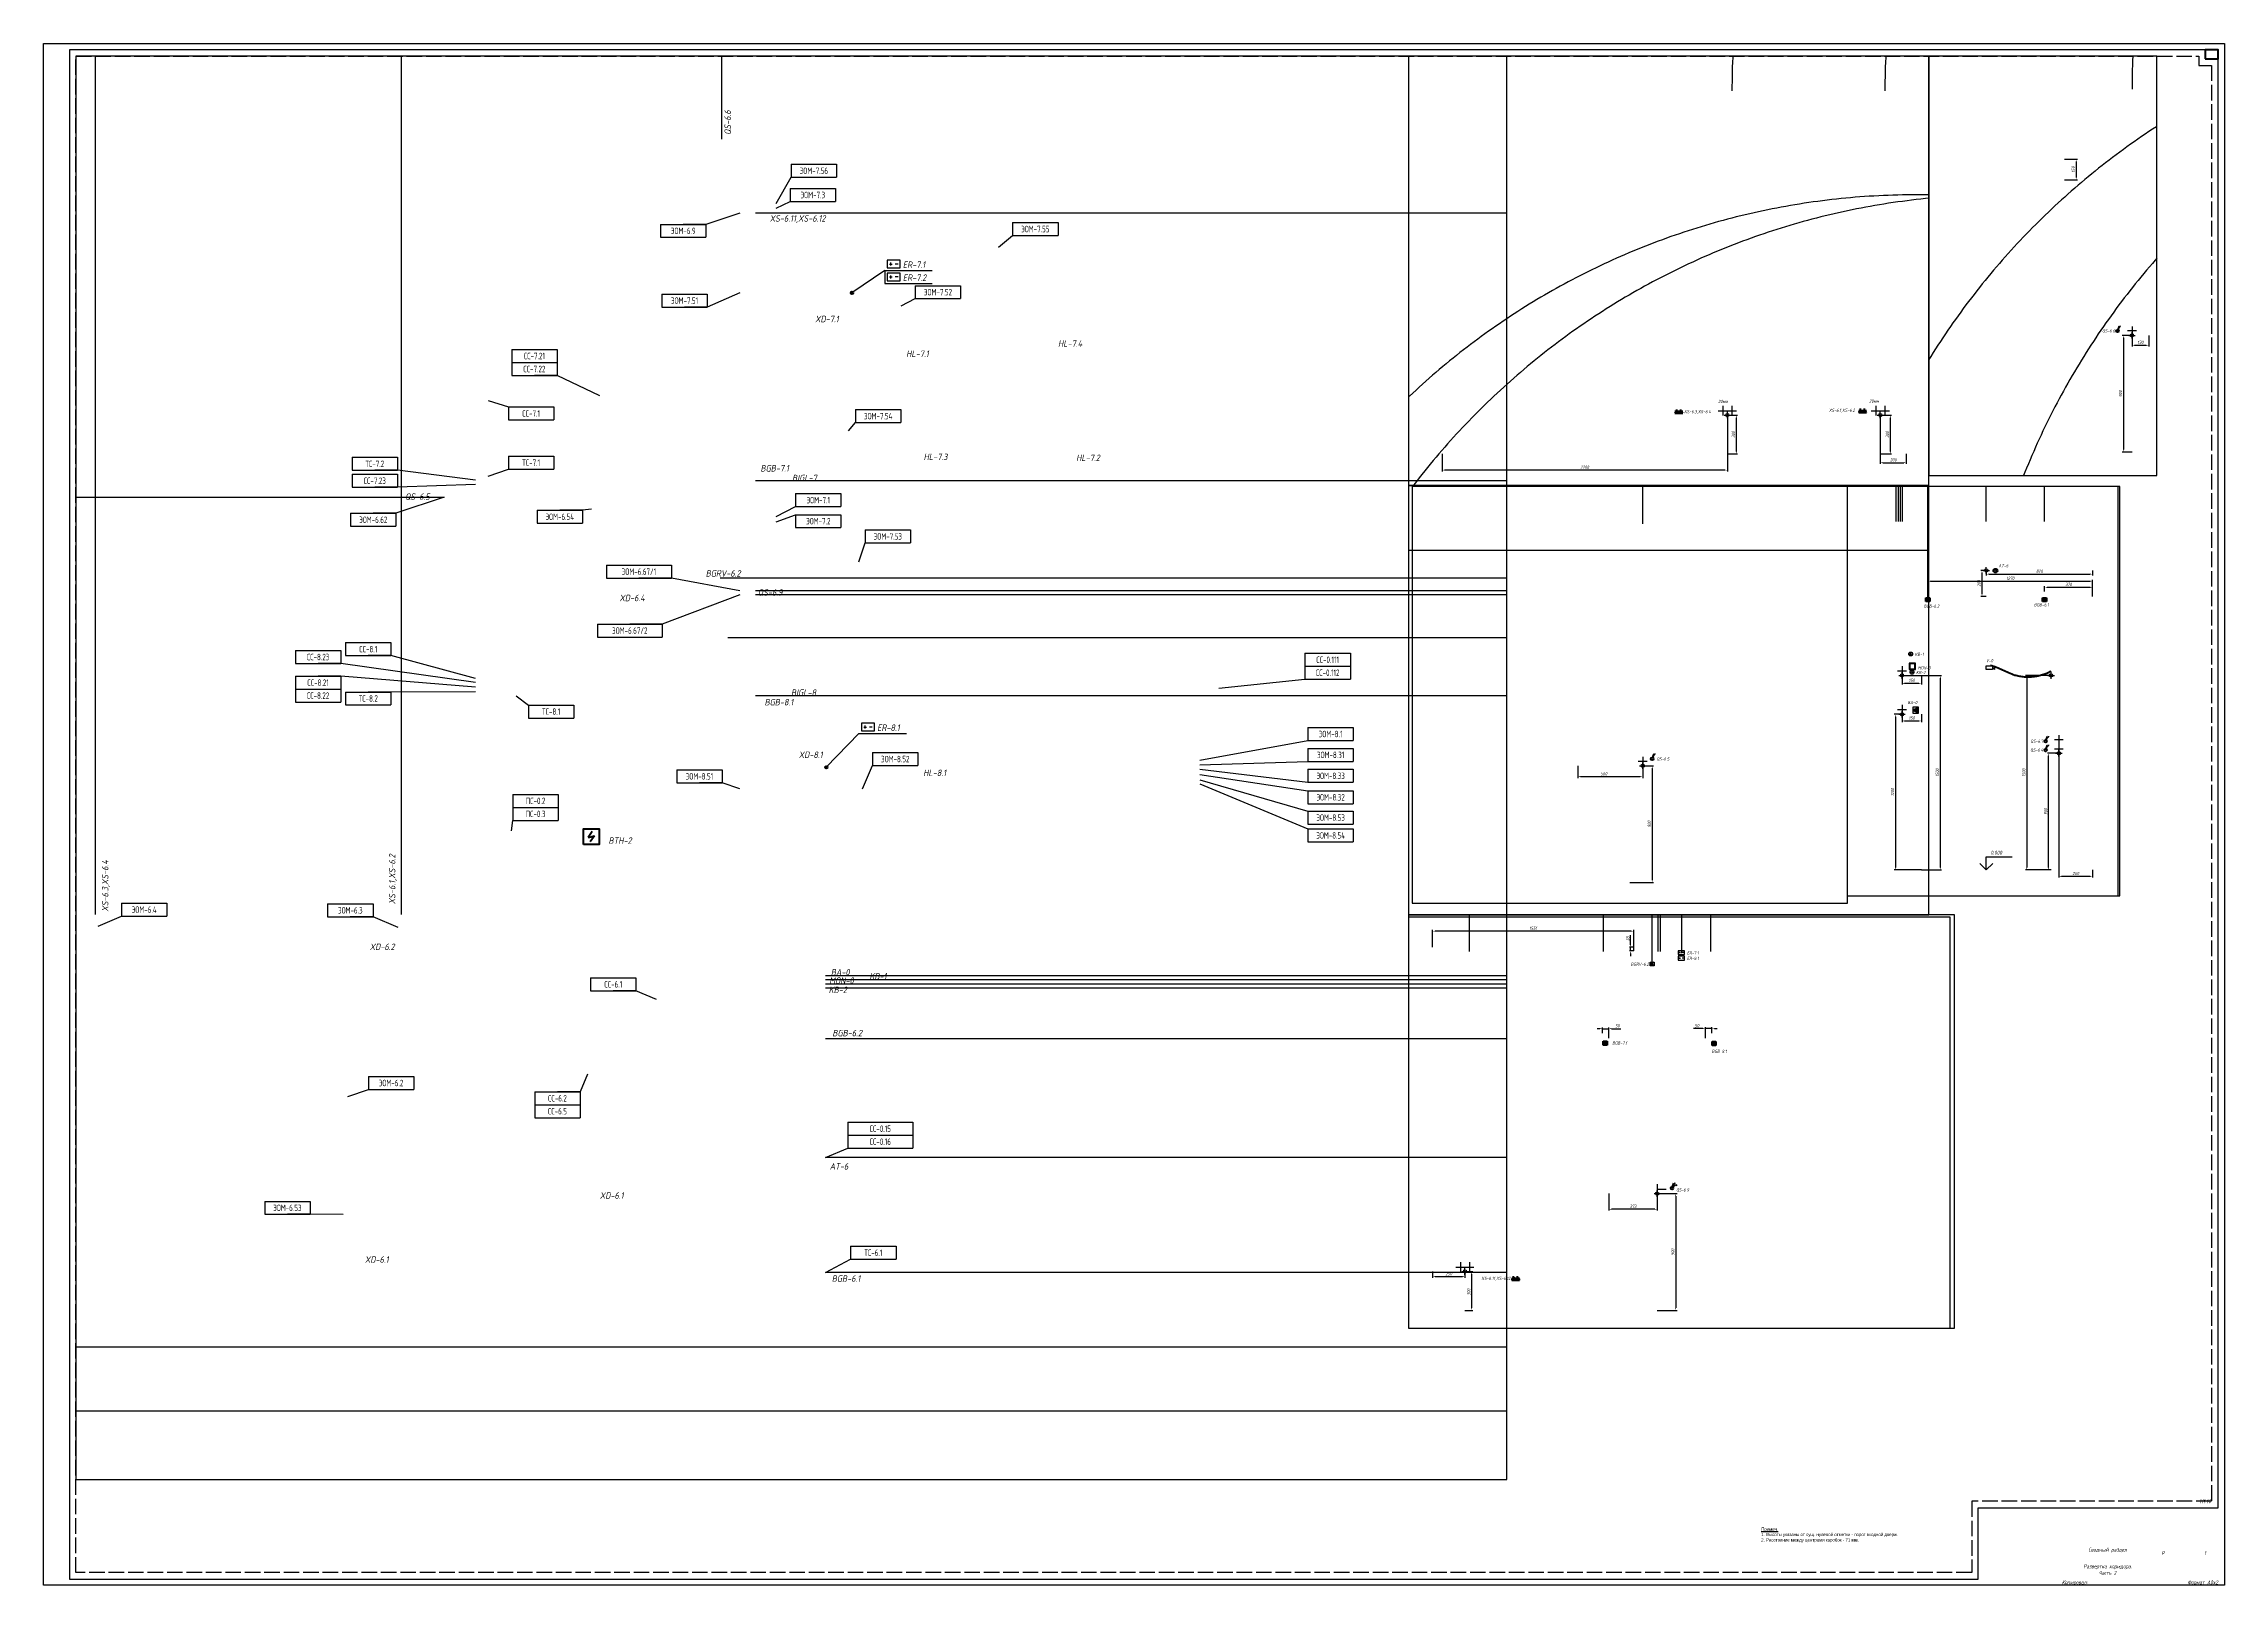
# Paper-space layout 'Лист 2' of a CAD drawing. Header units: millimetres. Extents: x 112 to 1794, y 48 to 1237.
# The model-space entities are those that its viewports show. They can reach past a viewport. Long polylines and large blocks are cut down to what shows.
import ezdxf
from ezdxf.enums import TextEntityAlignment as Align

# ---------------------------------------------------------------- set-up
doc = ezdxf.new("R2010")
doc.units = ezdxf.units.MM
doc.header["$PDMODE"] = 34
doc.header["$PDSIZE"] = 25
for name, pattern in [('ACAD_ISO02W100', [15, 12, -3]), ('ACAD_ISO10W100', [18.5, 12, -3, 0.5, -3]), ('DASHED', [19.05, 12.7, -6.35])]:
    doc.linetypes.add(name, pattern=pattern)
for name, color, linetype in [('02 ЭОМ и СС', 7, 'Continuous'), ('11 Привязка размеры', 7, 'Continuous'), ('stamp', 7, 'Continuous')]:
    doc.layers.add(name, color=color, linetype=linetype)
doc.layers.add('100 noprint', color=1, linetype='Continuous', plot=False)
doc.styles.add('GOST typeA', font='')
doc.styles.get("Standard").update_dxf_attribs({"font": ''})
doc.styles.add('ГОСТ-ISOCPEUR', font='isocpeui.ttf', dxfattribs={"width": 0.8})
doc.styles.get('GOST typeA').set_extended_font_data('GOST type A')
doc.styles.get('Standard').set_extended_font_data('Ubuntu')
doc.dimstyles.new('ISO-25', dxfattribs={"dimtxt": 2.5, "dimasz": 2.5, "dimexe": 1.25, "dimexo": 0.625, "dimtad": 1, "dimtxsty": 'Standard', "dimcen": 2.5, "dimadec": 0, "dimazin": 0, "dimtfac": 1, "dimtmove": 0, "dimatfit": 3, "dimfxl": 1, "dimarcsym": 0})

psp = doc.layouts.new('Лист 2')

# ---------------------------------------------------------------- texts
at = {"insert": (1437.2, 93), "char_height": 2.5, "width": 243.502, "attachment_point": 1, "style": 'ГОСТ-ISOCPEUR'}
psp.add_mtext('{\\fUbuntu|b0|i0|c0|p34;\\LПримеч.\\P\\l1. Высоты указаны от сущ. нулевой отметки - порог входной двери.\\P2. Расстояние между центрами коробок - 71 мм.}', dxfattribs=at)
at = {"layer": 'stamp', "lineweight": 35, "style": 'ГОСТ-ISOCPEUR', "width": 0.8}
psp.add_text('Копировал:', height=3, dxfattribs=at).set_placement((1669.1, 49.2))
psp.add_text('Формат А0x2', height=3, dxfattribs=at).set_placement((1789.6, 49.2), align=Align.RIGHT)
at = {"layer": 'stamp', "ltscale": 100, "char_height": 3, "attachment_point": 4, "style": 'ГОСТ-ISOCPEUR'}
for s, insert, width in [('{\\pxqc;М1:10}', (1769.6, 113.2), 20), ('{\\pxqc;Р}', (1739.6, 73.2), 15), ('\\pxqc;1', (1769.6, 73.2), 20)]:
    psp.add_mtext(s, dxfattribs=dict(at, insert=insert, width=width))
at = {"layer": 'stamp', "lineweight": 35, "char_height": 3, "width": 70.157, "attachment_point": 5, "style": 'ГОСТ-ISOCPEUR'}
for s, insert in [('{Сводный раздел}', (1704.4, 75.5)), ('{Развертка коридора.\\PЧасть 2}', (1704.4, 60.5))]:
    psp.add_mtext(s, dxfattribs=dict(at, insert=insert))

msp = doc.modelspace()

# ---------------------------------------------------------------- texts
at = {"layer": '02 ЭОМ и СС', "linetype": 'Continuous', "style": 'ГОСТ-ISOCPEUR', "width": 0.8}
for s, p in [('QS-6.6', (2056.1, 32224.9)), ('XS-6.1,XS-6.2', (721, 26547.4)), ('XS-6.11,XS-6.12', (14001.6, 12942)), ('HL-7.4', (14991.1, 12459.8)), ('HL-7.1', (14399.6, 12420.2)), ('HL-7.3', (14471.5, 12022.7)), ('HL-7.2', (15059.4, 12018.8)), ('BGB-7.1', (13860.2, 11978.5)), ('BIGL-7', (13968.1, 11940.9)), ('BGRV-6.2', (13673.9, 11573.3)), ('BGB-8.1', (13877, 11076.5)), ('BIGL-8', (13965.1, 11113.4)), ('HL-8.1', (14466.5, 10804)), ('BTH-2', (13254, 10543)), ('BA-0', (14094.2, 10035.4)), ('BGB-6.2', (14142.2, 9800.6)), ('AT-6', (14089.2, 9286.6)), ('BGB-6.1', (14135.7, 8854.2)), ('BGRV-6.2', (33497.2, 8589.8)), ('BGB-7.1', (33328.7, 7982.3)), ('BGB-8.1', (34097.6, 7918.4)), ('XS-6.11,XS-6.12', (32429.4, 6167.4)), ('AT-6', (26351.1, 5347.1)), ('BGB-6.2', (25818.7, 5035.5)), ('BGB-6.1', (26664.2, 5045.6)), ('BA-0', (25649, 4292.3)), ('QS-6.7', (26620.2, 3993.6)), ('QS-6.4', (26620.2, 3925.9))]:
    msp.add_text(s, height=25, dxfattribs=at).set_placement(p, align=Align.RIGHT)
for s, p in [('XS-6.3,XS-6.4', (-596.5, 26537.1)), ('ER-7.1', (14299.6, 12763.7)), ('ER-7.2', (14299.6, 12713.7)), ('XD-7.1', (13961.2, 12554.1)), ('QS-6.5', (12380.2, 11869.3)), ('QS-6.9', (13740.6, 11499.8)), ('ER-8.1', (14200.4, 10978.3)), ('XD-8.1', (13898, 10873.9)), ('MON-0', (14016, 10003)), ('ER-7.1', (33791.4, 8677.5)), ('ER-8.1', (33791.4, 8635.1)), ('QS-6.9', (33708.4, 6849.6)), ('QS-6.5', (-146.2, 6167.5)), ('V-0', (26179.1, 4614.5)), ('MON-0', (25654.3, 4558.8))]:
    msp.add_text(s, height=25, dxfattribs=at).set_placement(p)
for s, p in [('QS-6.6', (13636.6, 13371.4)), ('XS-6.1,XS-6.2', (12342.7, 10502.5))]:
    msp.add_text(s, height=25, rotation=90, dxfattribs=at).set_placement(p, align=Align.RIGHT)
at = {"layer": '02 ЭОМ и СС', "lineweight": -2, "style": 'ГОСТ-ISOCPEUR', "width": 0.8}
msp.add_text('XD-6.4', height=25, dxfattribs=at).set_placement((13304.2, 11478.4), align=Align.RIGHT)
at = {"layer": '02 ЭОМ и СС', "linetype": 'Continuous', "style": 'ГОСТ-ISOCPEUR', "width": 0.8}
msp.add_text('XS-6.3,XS-6.4', height=25, rotation=90, dxfattribs=at).set_placement((11236, 10281.2))
at = {"layer": '02 ЭОМ и СС', "lineweight": -2, "style": 'ГОСТ-ISOCPEUR', "width": 0.8}
for s, p in [('XD-6.2', (12243.7, 10133.3)), ('XD-6.1', (13131, 9174.3)), ('XD-6.1', (12225, 8927.4))]:
    msp.add_text(s, height=25, dxfattribs=at).set_placement(p)
at = {"layer": '02 ЭОМ и СС', "color": 7, "style": 'ГОСТ-ISOCPEUR', "width": 0.8}
for s, p in [('KB-1', (14171, 10020)), ('KB-2', (14013.7, 9967.3)), ('KB-1', (25630.8, 4663.4)), ('KB-2', (25640.4, 4523.1))]:
    msp.add_text(s, height=25, dxfattribs=at).set_placement(p)
at = {"layer": '11 Привязка размеры', "style": 'ГОСТ-ISOCPEUR', "width": 0.8}
for p in [(-257.6, 26615.8), (907.4, 26618.4)]:
    msp.add_text('20мм', height=25, dxfattribs=at).set_placement(p, align=Align.RIGHT)
msp.add_text('0.000', height=30, dxfattribs=at).set_placement((26215.5, 3131.3))
msp.add_text('0.000', height=30, dxfattribs=at).set_placement((26215.5, 3131.3))

# ---------------------------------------------------------------- blocks, each defined once
blk = doc.blocks.new('часы')
at = {"color": 0, "lineweight": -2}
for q in [(9893.5, 982.52), (9894.25, 981.52)]:
    blk.add_line((9893.5, 981.52), q, dxfattribs=at)
blk.add_circle((9893.5, 981.52), 1.5, dxfattribs=at)
blk = doc.blocks.new('геркон')
at = {"lineweight": -2}
for points in [[(3, 2), (3, 3), (0, 3), (0, 2)], [(3, 0), (3, 1), (0, 1), (0, 0)]]:
    blk.add_hatch(color=0, dxfattribs=at).paths.add_polyline_path(points)
at = {"color": 0, "lineweight": -2}
for p, q in [((0, 0), (0, 3)), ((0, 3), (3, 3)), ((0, 2), (3, 2)), ((0, 1), (3, 1)), ((3, 0), (0, 0)), ((3, 3), (3, 0))]:
    blk.add_line(p, q, dxfattribs=at)
blk = doc.blocks.new('Охранный датчик')
blk.add_hatch(color=0).paths.add_polyline_path([(3, 3), (0, 3), (0, 0), (3, 0), (1.5, 1.5)])
at = {"color": 0}
for p, q in [((3, 3), (1.5, 1.5)), ((1.5, 1.5), (3, 0))]:
    blk.add_line(p, q, dxfattribs=at)
blk.add_lwpolyline([(3, 0), (0, 0), (0, 3), (3, 3)], close=True, dxfattribs=at)
blk = doc.blocks.new('кнопка 1')
at = {"color": 0, "lineweight": -2}
for p, q in [((0.35, 0.94), (1.39, 3.78)), ((1.39, 3.78), (2.34, 3.45))]:
    blk.add_line(p, q, dxfattribs=at)
blk.add_circle((0, 0), 1, dxfattribs=at)
blk = doc.blocks.new('розетка скрытая трехполюсная')
at = {"color": 0, "lineweight": -2}
for p, q in [((-1.5, 1.5), (1.5, 1.5)), ((-1.5, 0), (1.5, 0)), ((0, 0), (0, 3))]:
    blk.add_line(p, q, dxfattribs=at)
blk.add_arc((0, 0), 1.5, 0, 180, dxfattribs=at)
blk = doc.blocks.new('кнопка 2')
at = {"color": 0, "lineweight": -2}
for p, q in [((0.35, 0.94), (1.39, 3.78)), ((0.71, 0.71), (2.93, 2.93)), ((1.39, 3.78), (2.34, 3.45)), ((2.93, 2.93), (3.66, 2))]:
    blk.add_line(p, q, dxfattribs=at)
blk.add_circle((0, 0), 1, dxfattribs=at)
blk = doc.blocks.new('ИП')
at = {"color": 0}
for p, q in [((0.86, 1.5), (1.91, 1.5)), ((1.38, 0.97), (1.38, 2.03)), ((4.14, 1.5), (3.09, 1.5))]:
    blk.add_line(p, q, dxfattribs=at)
blk.add_lwpolyline([(0, 0), (5, 0), (5, 3), (0, 3)], close=True, dxfattribs=at)
blk = doc.blocks.new('видеокамера 800х600')
at = {"color": 0}
for p, q in [((0, 0), (0, 3)), ((0, 3), (5, 3)), ((5, 0), (0, 0)), ((5, 3), (5, 0)), ((5, 1.5), (6.5, 3)), ((6.5, 0), (5, 1.5)), ((6.5, 3), (6.5, 0))]:
    blk.add_line(p, q, dxfattribs=at)
blk = doc.blocks.new('аудиодомофон')
at = {"color": 0, "lineweight": -2}
for p, q in [((1, 1.5), (1, 3.5)), ((1, 3.5), (2, 3.5)), ((2, 1.5), (1, 1.5)), ((2, 3.5), (3, 4.5)), ((2, 3.5), (2, 1.5)), ((2, 1.5), (3, 0.5)), ((3, 4.5), (3, 0.5))]:
    blk.add_line(p, q, dxfattribs=at)
blk.add_lwpolyline([(0, 0), (0, 5), (4, 5), (4, 0)], close=True, dxfattribs=at)
blk = doc.blocks.new('монитор')
at = {"color": 0}
for points in [[(5, 5), (0, 5), (0, 0), (5, 0)], [(4.5, 4.5), (0.5, 4.5), (0.5, 0.5), (4.5, 0.5)]]:
    blk.add_lwpolyline(points, close=True, dxfattribs=at)
blk = doc.blocks.new('*D15')
at = {"layer": '11 Привязка размеры', "color": 0, "lineweight": -2, "transparency": 16777216}
for p, q in [((26741.9, 3913.3), (26741.9, 2953.7)), ((26981.9, 2963.7), (26761.9, 2963.7)), ((27001.9, 3013.3), (27001.9, 2953.7))]:
    blk.add_line(p, q, dxfattribs=at)
at = {"layer": '11 Привязка размеры', "color": 0, "transparency": 16777216}
for points in [[(26761.9, 2967), (26761.9, 2960.3), (26741.9, 2963.7)], [(26981.9, 2960.3), (26981.9, 2967), (27001.9, 2963.7)]]:
    blk.add_solid(points, dxfattribs=at)
at = {"layer": 'Defpoints', "color": 0, "transparency": 16777216}
for p in [(26741.9, 3913.3), (26741.9, 2963.7), (27001.9, 3013.3)]:
    blk.add_point(p, dxfattribs=at)
at = {"layer": '11 Привязка размеры', "color": 0, "transparency": 16777216, "insert": (26871.9, 2986.2), "char_height": 25, "attachment_point": 5, "style": 'ГОСТ-ISOCPEUR'}
blk.add_mtext('260', dxfattribs=at)
blk = doc.blocks.new('*D16')
at = {"layer": '11 Привязка размеры', "color": 0, "lineweight": -2, "transparency": 16777216}
for p, q in [((26741.9, 3913.3), (26652.8, 3913.3)), ((26662.8, 3033.3), (26662.8, 3893.3)), ((26681.9, 3013.3), (26652.8, 3013.3))]:
    blk.add_line(p, q, dxfattribs=at)
at = {"layer": '11 Привязка размеры', "color": 0, "transparency": 16777216}
for points in [[(26666.2, 3893.3), (26659.5, 3893.3), (26662.8, 3913.3)], [(26659.5, 3033.3), (26666.2, 3033.3), (26662.8, 3013.3)]]:
    blk.add_solid(points, dxfattribs=at)
at = {"layer": 'Defpoints', "color": 0, "transparency": 16777216}
for p in [(26662.8, 3913.3), (26741.9, 3913.3), (26681.9, 3013.3)]:
    blk.add_point(p, dxfattribs=at)
at = {"layer": '11 Привязка размеры', "color": 0, "transparency": 16777216, "insert": (26640.3, 3463.3), "char_height": 25, "attachment_point": 5, "rotation": 90, "style": 'ГОСТ-ISOCPEUR'}
blk.add_mtext('900', dxfattribs=at)
blk = doc.blocks.new('*D17')
at = {"layer": '11 Привязка размеры', "color": 0, "lineweight": -2, "transparency": 16777216}
for p, q in [((25531.9, 4213.3), (25470.7, 4213.3)), ((25480.7, 4193.3), (25480.7, 3033.3)), ((25681.9, 3013.3), (25470.7, 3013.3))]:
    blk.add_line(p, q, dxfattribs=at)
at = {"layer": '11 Привязка размеры', "color": 0, "transparency": 16777216}
for points in [[(25484, 4193.3), (25477.3, 4193.3), (25480.7, 4213.3)], [(25477.3, 3033.3), (25484, 3033.3), (25480.7, 3013.3)]]:
    blk.add_solid(points, dxfattribs=at)
at = {"layer": 'Defpoints', "color": 0, "transparency": 16777216}
for p in [(25531.9, 4213.3), (25480.7, 3013.3), (25681.9, 3013.3)]:
    blk.add_point(p, dxfattribs=at)
at = {"layer": '11 Привязка размеры', "color": 0, "transparency": 16777216, "insert": (25458.2, 3613.3), "char_height": 25, "attachment_point": 5, "rotation": 90, "style": 'ГОСТ-ISOCPEUR'}
blk.add_mtext('1200', dxfattribs=at)
blk = doc.blocks.new('*D18')
at = {"layer": '11 Привязка размеры', "color": 0, "lineweight": -2, "transparency": 16777216}
for p, q in [((25531.9, 4213.3), (25531.9, 4152.2)), ((25681.9, 4213.3), (25681.9, 4152.2)), ((25551.9, 4162.2), (25661.9, 4162.2))]:
    blk.add_line(p, q, dxfattribs=at)
at = {"layer": '11 Привязка размеры', "color": 0, "transparency": 16777216}
for points in [[(25551.9, 4165.5), (25551.9, 4158.8), (25531.9, 4162.2)], [(25661.9, 4158.8), (25661.9, 4165.5), (25681.9, 4162.2)]]:
    blk.add_solid(points, dxfattribs=at)
at = {"layer": 'Defpoints', "color": 0, "transparency": 16777216}
for p in [(25531.9, 4213.3), (25681.9, 4213.3), (25681.9, 4162.2)]:
    blk.add_point(p, dxfattribs=at)
at = {"layer": '11 Привязка размеры', "color": 0, "transparency": 16777216, "insert": (25606.9, 4184.7), "char_height": 25, "attachment_point": 5, "style": 'ГОСТ-ISOCPEUR'}
blk.add_mtext('150', dxfattribs=at)
blk = doc.blocks.new('*D19')
at = {"layer": '11 Привязка размеры', "color": 0, "lineweight": -2, "transparency": 16777216}
for p, q in [((25531.9, 4513.3), (25836.7, 4513.3)), ((25826.7, 4493.3), (25826.7, 3033.3)), ((25681.9, 3013.3), (25836.7, 3013.3))]:
    blk.add_line(p, q, dxfattribs=at)
at = {"layer": '11 Привязка размеры', "color": 0, "transparency": 16777216}
for points in [[(25830.1, 4493.3), (25823.4, 4493.3), (25826.7, 4513.3)], [(25823.4, 3033.3), (25830.1, 3033.3), (25826.7, 3013.3)]]:
    blk.add_solid(points, dxfattribs=at)
at = {"layer": 'Defpoints', "color": 0, "transparency": 16777216}
for p in [(25531.9, 4513.3), (25681.9, 3013.3), (25826.7, 3013.3)]:
    blk.add_point(p, dxfattribs=at)
at = {"layer": '11 Привязка размеры', "color": 0, "transparency": 16777216, "insert": (25804.2, 3763.3), "char_height": 25, "attachment_point": 5, "rotation": 90, "style": 'ГОСТ-ISOCPEUR'}
blk.add_mtext('1500', dxfattribs=at)
blk = doc.blocks.new('*D20')
at = {"layer": '11 Привязка размеры', "color": 0, "lineweight": -2, "transparency": 16777216}
for p, q in [((25531.9, 4513.3), (25531.9, 4442.5)), ((25681.9, 4513.3), (25681.9, 4442.5)), ((25551.9, 4452.5), (25661.9, 4452.5))]:
    blk.add_line(p, q, dxfattribs=at)
at = {"layer": '11 Привязка размеры', "color": 0, "transparency": 16777216}
for points in [[(25551.9, 4455.8), (25551.9, 4449.2), (25531.9, 4452.5)], [(25661.9, 4449.2), (25661.9, 4455.8), (25681.9, 4452.5)]]:
    blk.add_solid(points, dxfattribs=at)
at = {"layer": 'Defpoints', "color": 0, "transparency": 16777216}
for p in [(25531.9, 4513.3), (25681.9, 4513.3), (25681.9, 4452.5)]:
    blk.add_point(p, dxfattribs=at)
at = {"layer": '11 Привязка размеры', "color": 0, "transparency": 16777216, "insert": (25606.9, 4475), "char_height": 25, "attachment_point": 5, "style": 'ГОСТ-ISOCPEUR'}
blk.add_mtext('150', dxfattribs=at)
blk = doc.blocks.new('*D21')
at = {"layer": '11 Привязка размеры', "color": 0, "lineweight": -2, "transparency": 16777216}
for p, q in [((26681.9, 4513.3), (26483.8, 4513.3)), ((26493.8, 4493.3), (26493.8, 3033.3)), ((26681.9, 3013.3), (26483.8, 3013.3))]:
    blk.add_line(p, q, dxfattribs=at)
at = {"layer": '11 Привязка размеры', "color": 0, "transparency": 16777216}
for points in [[(26497.1, 4493.3), (26490.4, 4493.3), (26493.8, 4513.3)], [(26490.4, 3033.3), (26497.1, 3033.3), (26493.8, 3013.3)]]:
    blk.add_solid(points, dxfattribs=at)
at = {"layer": 'Defpoints', "color": 0, "transparency": 16777216}
for p in [(26681.9, 4513.3), (26493.8, 3013.3), (26681.9, 3013.3)]:
    blk.add_point(p, dxfattribs=at)
at = {"layer": '11 Привязка размеры', "color": 0, "transparency": 16777216, "insert": (26471.3, 3763.3), "char_height": 25, "attachment_point": 5, "rotation": 90, "style": 'ГОСТ-ISOCPEUR'}
blk.add_mtext('1500', dxfattribs=at)
blk = doc.blocks.new('*D22')
at = {"layer": '11 Привязка размеры', "color": 0, "lineweight": -2, "transparency": 16777216}
for p, q in [((26631.9, 5161.3), (26631.9, 5202.9)), ((26651.9, 5192.9), (26981.9, 5192.9)), ((27001.9, 5123.3), (27001.9, 5202.9))]:
    blk.add_line(p, q, dxfattribs=at)
at = {"layer": '11 Привязка размеры', "color": 0, "transparency": 16777216}
for points in [[(26651.9, 5196.2), (26651.9, 5189.5), (26631.9, 5192.9)], [(26981.9, 5189.5), (26981.9, 5196.2), (27001.9, 5192.9)]]:
    blk.add_solid(points, dxfattribs=at)
at = {"layer": 'Defpoints', "color": 0, "transparency": 16777216}
for p in [(26631.9, 5161.3), (27001.9, 5192.9), (27001.9, 5123.3)]:
    blk.add_point(p, dxfattribs=at)
at = {"layer": '11 Привязка размеры', "color": 0, "transparency": 16777216, "insert": (26816.9, 5215.4), "char_height": 25, "attachment_point": 5, "style": 'ГОСТ-ISOCPEUR'}
blk.add_mtext('370', dxfattribs=at)
blk = doc.blocks.new('*D23')
at = {"layer": '11 Привязка размеры', "color": 0, "lineweight": -2, "transparency": 16777216}
for p, q in [((25731.9, 5161.3), (25731.9, 5250.2)), ((25751.9, 5240.2), (26981.9, 5240.2)), ((27001.9, 5124), (27001.9, 5250.2))]:
    blk.add_line(p, q, dxfattribs=at)
at = {"layer": '11 Привязка размеры', "color": 0, "transparency": 16777216}
for points in [[(25751.9, 5243.5), (25751.9, 5236.8), (25731.9, 5240.2)], [(26981.9, 5236.8), (26981.9, 5243.5), (27001.9, 5240.2)]]:
    blk.add_solid(points, dxfattribs=at)
at = {"layer": 'Defpoints', "color": 0, "transparency": 16777216}
for p in [(27001.9, 5240.2), (25731.9, 5161.3), (27001.9, 5124)]:
    blk.add_point(p, dxfattribs=at)
at = {"layer": '11 Привязка размеры', "color": 0, "transparency": 16777216, "insert": (26366.9, 5262.7), "char_height": 25, "attachment_point": 5, "style": 'ГОСТ-ISOCPEUR'}
blk.add_mtext('1270', dxfattribs=at)
blk = doc.blocks.new('*D24')
at = {"layer": '11 Привязка размеры', "color": 0, "lineweight": -2, "transparency": 16777216}
for p, q in [((26181.9, 5323.3), (26181.9, 5284.6)), ((27001.9, 5323.3), (27001.9, 5284.6)), ((26201.9, 5294.6), (26981.9, 5294.6))]:
    blk.add_line(p, q, dxfattribs=at)
at = {"layer": '11 Привязка размеры', "color": 0, "transparency": 16777216}
for points in [[(26201.9, 5297.9), (26201.9, 5291.2), (26181.9, 5294.6)], [(26981.9, 5291.2), (26981.9, 5297.9), (27001.9, 5294.6)]]:
    blk.add_solid(points, dxfattribs=at)
at = {"layer": 'Defpoints', "color": 0, "transparency": 16777216}
for p in [(26181.9, 5323.3), (27001.9, 5323.3), (27001.9, 5294.6)]:
    blk.add_point(p, dxfattribs=at)
at = {"layer": '11 Привязка размеры', "color": 0, "transparency": 16777216, "insert": (26591.9, 5317.1), "char_height": 25, "attachment_point": 5, "style": 'ГОСТ-ISOCPEUR'}
blk.add_mtext('820', dxfattribs=at)
blk = doc.blocks.new('*D25')
at = {"layer": '11 Привязка размеры', "color": 0, "lineweight": -2, "transparency": 16777216}
for p, q in [((26181.9, 5323.3), (26138.6, 5323.3)), ((26148.6, 5303.3), (26148.6, 5143.3)), ((26181.9, 5123.3), (26138.6, 5123.3))]:
    blk.add_line(p, q, dxfattribs=at)
at = {"layer": '11 Привязка размеры', "color": 0, "transparency": 16777216}
for points in [[(26152, 5303.3), (26145.3, 5303.3), (26148.6, 5323.3)], [(26145.3, 5143.3), (26152, 5143.3), (26148.6, 5123.3)]]:
    blk.add_solid(points, dxfattribs=at)
at = {"layer": 'Defpoints', "color": 0, "transparency": 16777216}
for p in [(26181.9, 5323.3), (26148.6, 5123.3), (26181.9, 5123.3)]:
    blk.add_point(p, dxfattribs=at)
at = {"layer": '11 Привязка размеры', "color": 0, "transparency": 16777216, "insert": (26126.1, 5223.3), "char_height": 25, "attachment_point": 5, "rotation": 90, "style": 'ГОСТ-ISOCPEUR'}
blk.add_mtext('200', dxfattribs=at)
blk = doc.blocks.new('*D36')
at = {"layer": '11 Привязка размеры', "color": 0, "lineweight": -2, "transparency": 16777216}
for p, q in [((917.8, 26522.9), (1004.7, 26522.9)), ((994.7, 26502.9), (994.7, 26242.9)), ((917.8, 26222.9), (1004.7, 26222.9))]:
    blk.add_line(p, q, dxfattribs=at)
at = {"layer": '11 Привязка размеры', "color": 0, "transparency": 16777216}
for points in [[(998.1, 26502.9), (991.4, 26502.9), (994.7, 26522.9)], [(991.4, 26242.9), (998.1, 26242.9), (994.7, 26222.9)]]:
    blk.add_solid(points, dxfattribs=at)
at = {"layer": 'Defpoints', "color": 0, "transparency": 16777216}
for p in [(917.8, 26522.9), (917.8, 26222.9), (994.7, 26222.9)]:
    blk.add_point(p, dxfattribs=at)
at = {"layer": '11 Привязка размеры', "color": 0, "transparency": 16777216, "insert": (972.2, 26372.9), "char_height": 25, "attachment_point": 5, "rotation": 90, "style": 'ГОСТ-ISOCPEUR'}
blk.add_mtext('300', dxfattribs=at)
blk = doc.blocks.new('*D37')
at = {"layer": '11 Привязка размеры', "color": 0, "lineweight": -2, "transparency": 16777216}
for p, q in [((-262.2, 26522.9), (-183.1, 26522.9)), ((-193.1, 26502.9), (-193.1, 26242.9)), ((-262.2, 26222.9), (-183.1, 26222.9))]:
    blk.add_line(p, q, dxfattribs=at)
at = {"layer": '11 Привязка размеры', "color": 0, "transparency": 16777216}
for points in [[(-189.7, 26502.9), (-196.4, 26502.9), (-193.1, 26522.9)], [(-196.4, 26242.9), (-189.7, 26242.9), (-193.1, 26222.9)]]:
    blk.add_solid(points, dxfattribs=at)
at = {"layer": 'Defpoints', "color": 0, "transparency": 16777216}
for p in [(-262.2, 26522.9), (-262.2, 26222.9), (-193.1, 26222.9)]:
    blk.add_point(p, dxfattribs=at)
at = {"layer": '11 Привязка размеры', "color": 0, "transparency": 16777216, "insert": (-215.6, 26372.9), "char_height": 25, "attachment_point": 5, "rotation": 90, "style": 'ГОСТ-ISOCPEUR'}
blk.add_mtext('300', dxfattribs=at)
blk = doc.blocks.new('*D38')
at = {"layer": '11 Привязка размеры', "color": 0, "lineweight": -2, "transparency": 16777216}
for p, q in [((917.8, 26522.9), (917.8, 26145.7)), ((937.8, 26155.7), (1097.8, 26155.7)), ((1117.8, 26222.9), (1117.8, 26145.7))]:
    blk.add_line(p, q, dxfattribs=at)
at = {"layer": '11 Привязка размеры', "color": 0, "transparency": 16777216}
for points in [[(937.8, 26159), (937.8, 26152.4), (917.8, 26155.7)], [(1097.8, 26152.4), (1097.8, 26159), (1117.8, 26155.7)]]:
    blk.add_solid(points, dxfattribs=at)
at = {"layer": 'Defpoints', "color": 0, "transparency": 16777216}
for p in [(917.8, 26522.9), (1117.8, 26222.9), (1117.8, 26155.7)]:
    blk.add_point(p, dxfattribs=at)
at = {"layer": '11 Привязка размеры', "color": 0, "transparency": 16777216, "insert": (1017.8, 26178.2), "char_height": 25, "attachment_point": 5, "style": 'ГОСТ-ISOCPEUR'}
blk.add_mtext('200', dxfattribs=at)
blk = doc.blocks.new('*D39')
at = {"layer": '11 Привязка размеры', "color": 0, "lineweight": -2, "transparency": 16777216}
for p, q in [((-262.2, 26522.9), (-262.2, 26088.5)), ((-2462.2, 26222.9), (-2462.2, 26088.5)), ((-282.2, 26098.5), (-2442.2, 26098.5))]:
    blk.add_line(p, q, dxfattribs=at)
at = {"layer": '11 Привязка размеры', "color": 0, "transparency": 16777216}
for points in [[(-2442.2, 26101.9), (-2442.2, 26095.2), (-2462.2, 26098.5)], [(-282.2, 26095.2), (-282.2, 26101.9), (-262.2, 26098.5)]]:
    blk.add_solid(points, dxfattribs=at)
at = {"layer": 'Defpoints', "color": 0, "transparency": 16777216}
for p in [(-262.2, 26522.9), (-2462.2, 26222.9), (-2462.2, 26098.5)]:
    blk.add_point(p, dxfattribs=at)
at = {"layer": '11 Привязка размеры', "color": 0, "transparency": 16777216, "insert": (-1362.2, 26121), "char_height": 25, "attachment_point": 5, "style": 'ГОСТ-ISOCPEUR'}
blk.add_mtext('2200', dxfattribs=at)
blk = doc.blocks.new('*D40')
at = {"layer": '11 Привязка размеры', "color": 0, "lineweight": -2, "transparency": 16777216}
for p, q in [((-252.8, 6127.1), (-169.8, 6127.1)), ((-179.8, 6107.1), (-179.8, 5247.1)), ((-352.8, 5227.1), (-169.8, 5227.1))]:
    blk.add_line(p, q, dxfattribs=at)
at = {"layer": '11 Привязка размеры', "color": 0, "transparency": 16777216}
for points in [[(-176.5, 6107.1), (-183.1, 6107.1), (-179.8, 6127.1)], [(-183.1, 5247.1), (-176.5, 5247.1), (-179.8, 5227.1)]]:
    blk.add_solid(points, dxfattribs=at)
at = {"layer": 'Defpoints', "color": 0, "transparency": 16777216}
for p in [(-252.8, 6127.1), (-352.8, 5227.1), (-179.8, 5227.1)]:
    blk.add_point(p, dxfattribs=at)
at = {"layer": '11 Привязка размеры', "color": 0, "transparency": 16777216, "insert": (-202.3, 5677.1), "char_height": 25, "attachment_point": 5, "rotation": 90, "style": 'ГОСТ-ISOCPEUR'}
blk.add_mtext('900', dxfattribs=at)
blk = doc.blocks.new('*D41')
at = {"layer": '11 Привязка размеры', "color": 0, "lineweight": -2, "transparency": 16777216}
for p, q in [((-752.8, 6127.1), (-752.8, 6032.6)), ((-252.8, 6127.1), (-252.8, 6032.6)), ((-272.8, 6042.6), (-732.8, 6042.6))]:
    blk.add_line(p, q, dxfattribs=at)
at = {"layer": '11 Привязка размеры', "color": 0, "transparency": 16777216}
for points in [[(-732.8, 6046), (-732.8, 6039.3), (-752.8, 6042.6)], [(-272.8, 6039.3), (-272.8, 6046), (-252.8, 6042.6)]]:
    blk.add_solid(points, dxfattribs=at)
at = {"layer": 'Defpoints', "color": 0, "transparency": 16777216}
for p in [(-752.8, 6127.1), (-252.8, 6127.1), (-752.8, 6042.6)]:
    blk.add_point(p, dxfattribs=at)
at = {"layer": '11 Привязка размеры', "color": 0, "transparency": 16777216, "insert": (-552.8, 6065.1), "char_height": 25, "attachment_point": 5, "style": 'ГОСТ-ISOCPEUR'}
blk.add_mtext('500', dxfattribs=at)
blk = doc.blocks.new('*D42')
at = {"layer": '11 Привязка размеры', "color": 0, "lineweight": -2, "transparency": 16777216}
for p, q in [((2187.8, 32202.9), (2187.8, 32116.8)), ((2207.8, 32126.8), (2297.8, 32126.8)), ((2317.8, 32202.9), (2317.8, 32116.8))]:
    blk.add_line(p, q, dxfattribs=at)
at = {"layer": '11 Привязка размеры', "color": 0, "transparency": 16777216}
for points in [[(2207.8, 32130.2), (2207.8, 32123.5), (2187.8, 32126.8)], [(2297.8, 32123.5), (2297.8, 32130.2), (2317.8, 32126.8)]]:
    blk.add_solid(points, dxfattribs=at)
at = {"layer": 'Defpoints', "color": 0, "transparency": 16777216}
for p in [(2187.8, 32202.9), (2317.8, 32202.9), (2317.8, 32126.8)]:
    blk.add_point(p, dxfattribs=at)
at = {"layer": '11 Привязка размеры', "color": 0, "transparency": 16777216, "insert": (2252.8, 32149.3), "char_height": 25, "attachment_point": 5, "style": 'ГОСТ-ISOCPEUR'}
blk.add_mtext('130', dxfattribs=at)
blk = doc.blocks.new('*D43')
at = {"layer": '11 Привязка размеры', "color": 0, "lineweight": -2, "transparency": 16777216}
for p, q in [((2187.8, 32202.9), (2111.5, 32202.9)), ((2121.5, 32182.9), (2121.5, 31322.9)), ((2187.8, 31302.9), (2111.5, 31302.9))]:
    blk.add_line(p, q, dxfattribs=at)
at = {"layer": '11 Привязка размеры', "color": 0, "transparency": 16777216}
for points in [[(2124.9, 32182.9), (2118.2, 32182.9), (2121.5, 32202.9)], [(2118.2, 31322.9), (2124.9, 31322.9), (2121.5, 31302.9)]]:
    blk.add_solid(points, dxfattribs=at)
at = {"layer": 'Defpoints', "color": 0, "transparency": 16777216}
for p in [(2187.8, 32202.9), (2121.5, 31302.9), (2187.8, 31302.9)]:
    blk.add_point(p, dxfattribs=at)
at = {"layer": '11 Привязка размеры', "color": 0, "transparency": 16777216, "insert": (2099, 31752.9), "char_height": 25, "attachment_point": 5, "rotation": 90, "style": 'ГОСТ-ISOCPEUR'}
blk.add_mtext('900', dxfattribs=at)
blk = doc.blocks.new('*D44')
at = {"layer": '11 Привязка размеры', "color": 0, "lineweight": -2, "transparency": 16777216}
for p, q in [((1667.8, 33561.9), (1767.1, 33561.9)), ((1757.1, 33541.9), (1757.1, 33422.9)), ((1667.8, 33402.9), (1767.1, 33402.9))]:
    blk.add_line(p, q, dxfattribs=at)
at = {"layer": '11 Привязка размеры', "color": 0, "transparency": 16777216}
for points in [[(1760.4, 33541.9), (1753.8, 33541.9), (1757.1, 33561.9)], [(1753.8, 33422.9), (1760.4, 33422.9), (1757.1, 33402.9)]]:
    blk.add_solid(points, dxfattribs=at)
at = {"layer": 'Defpoints', "color": 0, "transparency": 16777216}
for p in [(1667.8, 33561.9), (1667.8, 33402.9), (1757.1, 33402.9)]:
    blk.add_point(p, dxfattribs=at)
at = {"layer": '11 Привязка размеры', "color": 0, "transparency": 16777216, "insert": (1734.6, 33482.4), "char_height": 25, "attachment_point": 5, "rotation": 90, "style": 'ГОСТ-ISOCPEUR'}
blk.add_mtext('159', dxfattribs=at)
blk = doc.blocks.new('*D46')
at = {"layer": '11 Привязка размеры', "color": 0, "lineweight": -2, "transparency": 16777216}
for p, q in [((32079, 6233.3), (32140.4, 6233.3)), ((32130.4, 6213.3), (32130.4, 5953.3)), ((32079, 5933.3), (32140.4, 5933.3))]:
    blk.add_line(p, q, dxfattribs=at)
at = {"layer": '11 Привязка размеры', "color": 0, "transparency": 16777216}
for points in [[(32133.8, 6213.3), (32127.1, 6213.3), (32130.4, 6233.3)], [(32127.1, 5953.3), (32133.8, 5953.3), (32130.4, 5933.3)]]:
    blk.add_solid(points, dxfattribs=at)
at = {"layer": 'Defpoints', "color": 0, "transparency": 16777216}
for p in [(32079, 6233.3), (32079, 5933.3), (32130.4, 5933.3)]:
    blk.add_point(p, dxfattribs=at)
at = {"layer": '11 Привязка размеры', "color": 0, "transparency": 16777216, "insert": (32107.9, 6075.3), "char_height": 25, "attachment_point": 5, "rotation": 90, "style": 'ГОСТ-ISOCPEUR'}
blk.add_mtext('300', dxfattribs=at)
blk = doc.blocks.new('*D47')
at = {"layer": '11 Привязка размеры', "color": 0, "lineweight": -2, "transparency": 16777216}
for p, q in [((31829, 6233.3), (31829, 6183.1)), ((32079, 6233.3), (32079, 6183.1)), ((32059, 6193.1), (31849, 6193.1))]:
    blk.add_line(p, q, dxfattribs=at)
at = {"layer": '11 Привязка размеры', "color": 0, "transparency": 16777216}
for points in [[(31849, 6196.4), (31849, 6189.8), (31829, 6193.1)], [(32059, 6189.8), (32059, 6196.4), (32079, 6193.1)]]:
    blk.add_solid(points, dxfattribs=at)
at = {"layer": 'Defpoints', "color": 0, "transparency": 16777216}
for p in [(31829, 6233.3), (32079, 6233.3), (31829, 6193.1)]:
    blk.add_point(p, dxfattribs=at)
at = {"layer": '11 Привязка размеры', "color": 0, "transparency": 16777216, "insert": (31954, 6215.6), "char_height": 25, "attachment_point": 5, "style": 'ГОСТ-ISOCPEUR'}
blk.add_mtext('250', dxfattribs=at)
blk = doc.blocks.new('*D48')
at = {"layer": '11 Привязка размеры', "color": 0, "lineweight": -2, "transparency": 16777216}
for p, q in [((33119, 8105.6), (33099, 8105.6)), ((33139, 8071.3), (33139, 8115.6)), ((33139, 8105.6), (33189, 8105.6)), ((33189, 8033.3), (33189, 8115.6)), ((33209, 8105.6), (33281.4, 8105.6))]:
    blk.add_line(p, q, dxfattribs=at)
at = {"layer": '11 Привязка размеры', "color": 0, "transparency": 16777216}
for points in [[(33119, 8102.2), (33119, 8108.9), (33139, 8105.6)], [(33209, 8108.9), (33209, 8102.2), (33189, 8105.6)]]:
    blk.add_solid(points, dxfattribs=at)
at = {"layer": 'Defpoints', "color": 0, "transparency": 16777216}
for p in [(33189, 8105.6), (33139, 8071.3), (33189, 8033.3)]:
    blk.add_point(p, dxfattribs=at)
at = {"layer": '11 Привязка размеры', "color": 0, "transparency": 16777216, "insert": (33255.2, 8128.1), "char_height": 25, "attachment_point": 5, "style": 'ГОСТ-ISOCPEUR'}
blk.add_mtext('50', dxfattribs=at)
blk = doc.blocks.new('*D49')
at = {"layer": '11 Привязка размеры', "color": 0, "lineweight": -2, "transparency": 16777216}
for p, q in [((33914, 8106.6), (33841.6, 8106.6)), ((33934, 8033.3), (33934, 8116.6)), ((33984, 8106.6), (33934, 8106.6)), ((33984, 8071.3), (33984, 8116.6)), ((34004, 8106.6), (34024, 8106.6))]:
    blk.add_line(p, q, dxfattribs=at)
at = {"layer": '11 Привязка размеры', "color": 0, "transparency": 16777216}
for points in [[(33914, 8103.3), (33914, 8110), (33934, 8106.6)], [(34004, 8110), (34004, 8103.3), (33984, 8106.6)]]:
    blk.add_solid(points, dxfattribs=at)
at = {"layer": 'Defpoints', "color": 0, "transparency": 16777216}
for p in [(33934, 8106.6), (33934, 8033.3), (33984, 8071.3)]:
    blk.add_point(p, dxfattribs=at)
at = {"layer": '11 Привязка размеры', "color": 0, "transparency": 16777216, "insert": (33867.8, 8129.1), "char_height": 25, "attachment_point": 5, "style": 'ГОСТ-ISOCPEUR'}
blk.add_mtext('50', dxfattribs=at)
blk = doc.blocks.new('*D50')
at = {"layer": '11 Привязка размеры', "color": 0, "lineweight": -2, "transparency": 16777216}
for p, q in [((33562, 6833.3), (33714.3, 6833.3)), ((33704.3, 6813.3), (33704.3, 5953.3)), ((33562, 5933.3), (33714.3, 5933.3))]:
    blk.add_line(p, q, dxfattribs=at)
at = {"layer": '11 Привязка размеры', "color": 0, "transparency": 16777216}
for points in [[(33707.6, 6813.3), (33701, 6813.3), (33704.3, 6833.3)], [(33701, 5953.3), (33707.6, 5953.3), (33704.3, 5933.3)]]:
    blk.add_solid(points, dxfattribs=at)
at = {"layer": 'Defpoints', "color": 0, "transparency": 16777216}
for p in [(33562, 6833.3), (33562, 5933.3), (33704.3, 5933.3)]:
    blk.add_point(p, dxfattribs=at)
at = {"layer": '11 Привязка размеры', "color": 0, "transparency": 16777216, "insert": (33681.8, 6383.3), "char_height": 25, "attachment_point": 5, "rotation": 90, "style": 'ГОСТ-ISOCPEUR'}
blk.add_mtext('900', dxfattribs=at)
blk = doc.blocks.new('*D51')
at = {"layer": '11 Привязка размеры', "color": 0, "lineweight": -2, "transparency": 16777216}
for p, q in [((33189, 6833.3), (33189, 6703.1)), ((33562, 6833.3), (33562, 6703.1)), ((33542, 6713.1), (33209, 6713.1))]:
    blk.add_line(p, q, dxfattribs=at)
at = {"layer": '11 Привязка размеры', "color": 0, "transparency": 16777216}
for points in [[(33209, 6716.5), (33209, 6709.8), (33189, 6713.1)], [(33542, 6709.8), (33542, 6716.5), (33562, 6713.1)]]:
    blk.add_solid(points, dxfattribs=at)
at = {"layer": 'Defpoints', "color": 0, "transparency": 16777216}
for p in [(33189, 6833.3), (33562, 6833.3), (33189, 6713.1)]:
    blk.add_point(p, dxfattribs=at)
at = {"layer": '11 Привязка размеры', "color": 0, "transparency": 16777216, "insert": (33375.5, 6735.6), "char_height": 25, "attachment_point": 5, "style": 'ГОСТ-ISOCPEUR'}
blk.add_mtext('373', dxfattribs=at)
blk = doc.blocks.new('тревожная кнопка')
h = blk.add_hatch(color=0)
h.dxf.hatch_style = 1
edge = h.paths.add_edge_path()
edge.add_arc((0, 0), 0.5, 0, 360)
at = {"color": 0}
for radius in [1.5, 0.5]:
    blk.add_circle((0, 0), radius, dxfattribs=at)
blk = doc.blocks.new('*D53')
at = {"layer": '11 Привязка размеры', "color": 0, "lineweight": -2, "transparency": 16777216}
for p, q in [((33356.7, 8753.3), (33356.7, 8825.7)), ((33380.4, 8733.3), (33346.7, 8733.3)), ((33380.4, 8705.8), (33346.7, 8705.8)), ((33356.7, 8705.8), (33356.7, 8733.3)), ((33356.7, 8685.8), (33356.7, 8665.8))]:
    blk.add_line(p, q, dxfattribs=at)
at = {"layer": '11 Привязка размеры', "color": 0, "transparency": 16777216}
for points in [[(33353.3, 8753.3), (33360, 8753.3), (33356.7, 8733.3)], [(33360, 8685.8), (33353.3, 8685.8), (33356.7, 8705.8)]]:
    blk.add_solid(points, dxfattribs=at)
at = {"layer": 'Defpoints', "color": 0, "transparency": 16777216}
for p in [(33356.7, 8733.3), (33380.4, 8733.3), (33380.4, 8705.8)]:
    blk.add_point(p, dxfattribs=at)
at = {"layer": '11 Привязка размеры', "color": 0, "transparency": 16777216, "insert": (33334.2, 8799.5), "char_height": 25, "attachment_point": 5, "rotation": 90, "style": 'ГОСТ-ISOCPEUR'}
blk.add_mtext('28', dxfattribs=at)
blk = doc.blocks.new('*D54')
at = {"layer": '11 Привязка размеры', "color": 0, "lineweight": -2, "transparency": 16777216}
for p, q in [((31829, 8733.3), (31829, 8867.6)), ((33360.4, 8857.6), (31849, 8857.6)), ((33380.4, 8705.8), (33380.4, 8867.6))]:
    blk.add_line(p, q, dxfattribs=at)
at = {"layer": '11 Привязка размеры', "color": 0, "transparency": 16777216}
for points in [[(31849, 8860.9), (31849, 8854.3), (31829, 8857.6)], [(33360.4, 8854.3), (33360.4, 8860.9), (33380.4, 8857.6)]]:
    blk.add_solid(points, dxfattribs=at)
at = {"layer": 'Defpoints', "color": 0, "transparency": 16777216}
for p in [(31829, 8857.6), (31829, 8733.3), (33380.4, 8705.8)]:
    blk.add_point(p, dxfattribs=at)
at = {"layer": '11 Привязка размеры', "color": 0, "transparency": 16777216, "insert": (32604.7, 8880.1), "char_height": 25, "attachment_point": 5, "style": 'ГОСТ-ISOCPEUR'}
blk.add_mtext('1551', dxfattribs=at)
blk = doc.blocks.new('*T71')
at = {"layer": '02 ЭОМ и СС', "color": 0, "lineweight": -2}
for p, q in [((0, 0), (175, 0)), ((0, 0), (0, -50)), ((175, 0), (175, -50)), ((0, -50), (175, -50))]:
    blk.add_line(p, q, dxfattribs=at)
at = {"layer": '02 ЭОМ и СС', "color": 0, "lineweight": -2, "insert": (87.5, -25), "char_height": 25, "width": 165, "attachment_point": 5, "style": 'GOST typeA'}
blk.add_mtext('{\\W0.8;ЭОМ-6.53}', dxfattribs=at)
blk = doc.blocks.new('*T72')
at = {"layer": '02 ЭОМ и СС', "color": 0, "lineweight": -2}
for p, q in [((0, 0), (175, 0)), ((0, 0), (0, -50)), ((175, 0), (175, -50)), ((0, -50), (175, -50))]:
    blk.add_line(p, q, dxfattribs=at)
at = {"layer": '02 ЭОМ и СС', "color": 0, "lineweight": -2, "insert": (87.5, -25), "char_height": 25, "width": 165, "attachment_point": 5, "style": 'GOST typeA'}
blk.add_mtext('{\\W0.8;ЭОМ-6.2}', dxfattribs=at)
blk = doc.blocks.new('*T73')
at = {"layer": '02 ЭОМ и СС', "color": 0, "lineweight": -2}
for p, q in [((0, 0), (175, 0)), ((0, 0), (0, -50)), ((175, 0), (175, -50)), ((0, -50), (175, -50))]:
    blk.add_line(p, q, dxfattribs=at)
at = {"layer": '02 ЭОМ и СС', "color": 0, "lineweight": -2, "insert": (87.5, -25), "char_height": 25, "width": 165, "attachment_point": 5, "style": 'GOST typeA'}
blk.add_mtext('{\\W0.8;ЭОМ-6.4}', dxfattribs=at)
blk = doc.blocks.new('*T74')
at = {"layer": '02 ЭОМ и СС', "color": 0, "lineweight": -2}
for p, q in [((0, 0), (175, 0)), ((0, 0), (0, -50)), ((175, 0), (175, -50)), ((0, -50), (175, -50))]:
    blk.add_line(p, q, dxfattribs=at)
at = {"layer": '02 ЭОМ и СС', "color": 0, "lineweight": -2, "insert": (87.5, -25), "char_height": 25, "width": 165, "attachment_point": 5, "style": 'GOST typeA'}
blk.add_mtext('{\\W0.8;ЭОМ-6.3}', dxfattribs=at)
blk = doc.blocks.new('*T77')
at = {"layer": '02 ЭОМ и СС', "color": 0, "lineweight": -2}
for p, q in [((0, 0), (175, 0)), ((0, 0), (0, -50)), ((175, 0), (175, -50)), ((0, -50), (175, -50))]:
    blk.add_line(p, q, dxfattribs=at)
at = {"layer": '02 ЭОМ и СС', "color": 0, "lineweight": -2, "insert": (87.5, -25), "char_height": 25, "width": 165, "attachment_point": 5, "style": 'GOST typeA'}
blk.add_mtext('{\\W0.8;ЭОМ-6.9}', dxfattribs=at)
blk = doc.blocks.new('*T80')
at = {"layer": '02 ЭОМ и СС', "color": 0, "lineweight": -2}
for p, q in [((0, 0), (175, 0)), ((0, 0), (0, -50)), ((175, 0), (175, -50)), ((0, -50), (175, -50))]:
    blk.add_line(p, q, dxfattribs=at)
at = {"layer": '02 ЭОМ и СС', "color": 0, "lineweight": -2, "insert": (87.5, -25), "char_height": 25, "width": 165, "attachment_point": 5, "style": 'GOST typeA'}
blk.add_mtext('{\\W0.8;ЭОМ-6.54}', dxfattribs=at)
blk = doc.blocks.new('*T81')
at = {"layer": '02 ЭОМ и СС', "color": 0, "lineweight": -2}
for p, q in [((0, 0), (175, 0)), ((0, 0), (0, -50)), ((175, 0), (175, -50)), ((0, -50), (175, -50))]:
    blk.add_line(p, q, dxfattribs=at)
at = {"layer": '02 ЭОМ и СС', "color": 0, "lineweight": -2, "insert": (87.5, -25), "char_height": 25, "width": 165, "attachment_point": 5, "style": 'GOST typeA'}
blk.add_mtext('{\\W0.8;ЭОМ-6.62}', dxfattribs=at)
blk = doc.blocks.new('*T82')
at = {"layer": '02 ЭОМ и СС', "color": 0, "lineweight": -2}
for p, q in [((0, 0), (250, 0)), ((0, 0), (0, -50)), ((250, 0), (250, -50)), ((0, -50), (250, -50))]:
    blk.add_line(p, q, dxfattribs=at)
at = {"layer": '02 ЭОМ и СС', "color": 0, "lineweight": -2, "insert": (125, -25), "char_height": 25, "width": 240, "attachment_point": 5, "style": 'GOST typeA'}
blk.add_mtext('{\\W0.8;ЭОМ-6.67/1}', dxfattribs=at)
blk = doc.blocks.new('*T83')
at = {"layer": '02 ЭОМ и СС', "color": 0, "lineweight": -2}
for p, q in [((0, 0), (250, 0)), ((0, 0), (0, -50)), ((250, 0), (250, -50)), ((0, -50), (250, -50))]:
    blk.add_line(p, q, dxfattribs=at)
at = {"layer": '02 ЭОМ и СС', "color": 0, "lineweight": -2, "insert": (125, -25), "char_height": 25, "width": 240, "attachment_point": 5, "style": 'GOST typeA'}
blk.add_mtext('{\\W0.8;ЭОМ-6.67/2}', dxfattribs=at)
blk = doc.blocks.new('*T85')
at = {"layer": '02 ЭОМ и СС', "color": 0, "lineweight": -2}
for p, q in [((0, 0), (250, 0)), ((0, 0), (0, -100)), ((250, 0), (250, -100)), ((0, -50), (250, -50)), ((0, -100), (250, -100))]:
    blk.add_line(p, q, dxfattribs=at)
at = {"layer": '02 ЭОМ и СС', "color": 0, "lineweight": -2, "char_height": 25, "width": 240, "attachment_point": 5, "style": 'GOST typeA'}
for s, insert in [('{\\W0.8;СС-0.15}', (125, -25)), ('{\\W0.8;СС-0.16}', (125, -75))]:
    blk.add_mtext(s, dxfattribs=dict(at, insert=insert))
blk = doc.blocks.new('*T86')
at = {"layer": '02 ЭОМ и СС', "color": 0, "lineweight": -2}
for p, q in [((0, 0), (175, 0)), ((0, 0), (0, -50)), ((175, 0), (175, -50)), ((0, -50), (175, -50))]:
    blk.add_line(p, q, dxfattribs=at)
at = {"layer": '02 ЭОМ и СС', "color": 0, "lineweight": -2, "insert": (87.5, -25), "char_height": 25, "width": 165, "attachment_point": 5, "style": 'GOST typeA'}
blk.add_mtext('{\\W0.8;СС-6.1}', dxfattribs=at)
blk = doc.blocks.new('*T87')
at = {"layer": '02 ЭОМ и СС', "color": 0, "lineweight": -2}
for p, q in [((0, 0), (175, 0)), ((0, 0), (0, -100)), ((175, 0), (175, -100)), ((0, -50), (175, -50)), ((0, -100), (175, -100))]:
    blk.add_line(p, q, dxfattribs=at)
at = {"layer": '02 ЭОМ и СС', "color": 0, "lineweight": -2, "char_height": 25, "width": 165, "attachment_point": 5, "style": 'GOST typeA'}
for s, insert in [('{\\W0.8;СС-6.5}', (87.5, -75)), ('{\\W0.8;СС-6.2}', (87.5, -25))]:
    blk.add_mtext(s, dxfattribs=dict(at, insert=insert))
blk = doc.blocks.new('*T90')
at = {"layer": '02 ЭОМ и СС', "color": 0, "lineweight": -2}
for p, q in [((0, 0), (175, 0)), ((0, 0), (0, -50)), ((175, 0), (175, -50)), ((0, -50), (175, -50))]:
    blk.add_line(p, q, dxfattribs=at)
at = {"layer": '02 ЭОМ и СС', "color": 0, "lineweight": -2, "insert": (87.5, -25), "char_height": 25, "width": 165, "attachment_point": 5, "style": 'GOST typeA'}
blk.add_mtext('{\\W0.8;ТС-7.1}', dxfattribs=at)
blk = doc.blocks.new('*T91')
at = {"layer": '02 ЭОМ и СС', "color": 0, "lineweight": -2}
for p, q in [((0, 0), (175, 0)), ((0, 0), (0, -50)), ((175, 0), (175, -50)), ((0, -50), (175, -50))]:
    blk.add_line(p, q, dxfattribs=at)
at = {"layer": '02 ЭОМ и СС', "color": 0, "lineweight": -2, "insert": (87.5, -25), "char_height": 25, "width": 165, "attachment_point": 5, "style": 'GOST typeA'}
blk.add_mtext('{\\W0.8;ТС-7.2}', dxfattribs=at)
blk = doc.blocks.new('*T92')
at = {"layer": '02 ЭОМ и СС', "color": 0, "lineweight": -2}
for p, q in [((0, 0), (175, 0)), ((0, 0), (0, -50)), ((175, 0), (175, -50)), ((0, -50), (175, -50))]:
    blk.add_line(p, q, dxfattribs=at)
at = {"layer": '02 ЭОМ и СС', "color": 0, "lineweight": -2, "insert": (87.5, -25), "char_height": 25, "width": 165, "attachment_point": 5, "style": 'GOST typeA'}
blk.add_mtext('{\\W0.8;ТС-8.1}', dxfattribs=at)
blk = doc.blocks.new('*T93')
at = {"layer": '02 ЭОМ и СС', "color": 0, "lineweight": -2}
for p, q in [((0, 0), (175, 0)), ((0, 0), (0, -50)), ((175, 0), (175, -50)), ((0, -50), (175, -50))]:
    blk.add_line(p, q, dxfattribs=at)
at = {"layer": '02 ЭОМ и СС', "color": 0, "lineweight": -2, "insert": (87.5, -25), "char_height": 25, "width": 165, "attachment_point": 5, "style": 'GOST typeA'}
blk.add_mtext('{\\W0.8;ТС-8.2}', dxfattribs=at)
blk = doc.blocks.new('*T94')
at = {"layer": '02 ЭОМ и СС', "color": 0, "lineweight": -2}
for p, q in [((0, 0), (175, 0)), ((0, 0), (0, -50)), ((175, 0), (175, -50)), ((0, -50), (175, -50))]:
    blk.add_line(p, q, dxfattribs=at)
at = {"layer": '02 ЭОМ и СС', "color": 0, "lineweight": -2, "insert": (87.5, -25), "char_height": 25, "width": 165, "attachment_point": 5, "style": 'GOST typeA'}
blk.add_mtext('{\\W0.8;ТС-6.1}', dxfattribs=at)
blk = doc.blocks.new('дымовой')
at = {"color": 0, "lineweight": -2}
for p, q in [((-1.3, 2.5), (-2.11, 1.35)), ((-2.11, 1.35), (-0.89, 1.65)), ((-0.89, 1.65), (-1.71, 0.5))]:
    blk.add_line(p, q, dxfattribs=at)
blk.add_lwpolyline([(-3, 0), (-3, 3), (0, 3), (0, 0)], close=True, dxfattribs=at)
blk = doc.blocks.new('*T96')
at = {"layer": '02 ЭОМ и СС', "color": 0, "lineweight": -2}
for p, q in [((0, 0), (175, 0)), ((0, 0), (0, -100)), ((175, 0), (175, -100)), ((0, -50), (175, -50)), ((0, -100), (175, -100))]:
    blk.add_line(p, q, dxfattribs=at)
at = {"layer": '02 ЭОМ и СС', "color": 0, "lineweight": -2, "char_height": 25, "width": 165, "attachment_point": 5, "style": 'GOST typeA'}
for s, insert in [('{\\W0.8;ПС-0.3}', (87.5, -75)), ('{\\W0.8;ПС-0.2}', (87.5, -25))]:
    blk.add_mtext(s, dxfattribs=dict(at, insert=insert))
blk = doc.blocks.new('*T97')
at = {"layer": '02 ЭОМ и СС', "color": 0, "lineweight": -2}
for p, q in [((0, 0), (175, 0)), ((0, 0), (0, -50)), ((175, 0), (175, -50)), ((0, -50), (175, -50))]:
    blk.add_line(p, q, dxfattribs=at)
at = {"layer": '02 ЭОМ и СС', "color": 0, "lineweight": -2, "insert": (87.5, -25), "char_height": 25, "width": 165, "attachment_point": 5, "style": 'GOST typeA'}
blk.add_mtext('{\\W0.8;ЭОМ-7.51}', dxfattribs=at)
blk = doc.blocks.new('*T98')
at = {"layer": '02 ЭОМ и СС', "color": 0, "lineweight": -2}
for p, q in [((0, 0), (175, 0)), ((0, 0), (0, -50)), ((175, 0), (175, -50)), ((0, -50), (175, -50))]:
    blk.add_line(p, q, dxfattribs=at)
at = {"layer": '02 ЭОМ и СС', "color": 0, "lineweight": -2, "insert": (87.5, -25), "char_height": 25, "width": 165, "attachment_point": 5, "style": 'GOST typeA'}
blk.add_mtext('{\\W0.8;ЭОМ-7.54}', dxfattribs=at)
blk = doc.blocks.new('*T99')
at = {"layer": '02 ЭОМ и СС', "color": 0, "lineweight": -2}
for p, q in [((0, 0), (175, 0)), ((0, 0), (0, -50)), ((175, 0), (175, -50)), ((0, -50), (175, -50))]:
    blk.add_line(p, q, dxfattribs=at)
at = {"layer": '02 ЭОМ и СС', "color": 0, "lineweight": -2, "insert": (87.5, -25), "char_height": 25, "width": 165, "attachment_point": 5, "style": 'GOST typeA'}
blk.add_mtext('{\\W0.8;ЭОМ-7.53}', dxfattribs=at)
blk = doc.blocks.new('*T100')
at = {"layer": '02 ЭОМ и СС', "color": 0, "lineweight": -2}
for p, q in [((0, 0), (175, 0)), ((0, 0), (0, -50)), ((175, 0), (175, -50)), ((0, -50), (175, -50))]:
    blk.add_line(p, q, dxfattribs=at)
at = {"layer": '02 ЭОМ и СС', "color": 0, "lineweight": -2, "insert": (87.5, -25), "char_height": 25, "width": 165, "attachment_point": 5, "style": 'GOST typeA'}
blk.add_mtext('{\\W0.8;ЭОМ-7.52}', dxfattribs=at)
blk = doc.blocks.new('*T101')
at = {"layer": '02 ЭОМ и СС', "color": 0, "lineweight": -2}
for p, q in [((0, 0), (175, 0)), ((0, 0), (0, -50)), ((175, 0), (175, -50)), ((0, -50), (175, -50))]:
    blk.add_line(p, q, dxfattribs=at)
at = {"layer": '02 ЭОМ и СС', "color": 0, "lineweight": -2, "insert": (87.5, -25), "char_height": 25, "width": 165, "attachment_point": 5, "style": 'GOST typeA'}
blk.add_mtext('{\\W0.8;ЭОМ-7.55}', dxfattribs=at)
blk = doc.blocks.new('*T102')
at = {"layer": '02 ЭОМ и СС', "color": 0, "lineweight": -2}
for p, q in [((0, 0), (175, 0)), ((0, 0), (0, -50)), ((175, 0), (175, -50)), ((0, -50), (175, -50))]:
    blk.add_line(p, q, dxfattribs=at)
at = {"layer": '02 ЭОМ и СС', "color": 0, "lineweight": -2, "insert": (87.5, -25), "char_height": 25, "width": 165, "attachment_point": 5, "style": 'GOST typeA'}
blk.add_mtext('{\\W0.8;ЭОМ-7.1}', dxfattribs=at)
blk = doc.blocks.new('*T103')
at = {"layer": '02 ЭОМ и СС', "color": 0, "lineweight": -2}
for p, q in [((0, 0), (175, 0)), ((0, 0), (0, -50)), ((175, 0), (175, -50)), ((0, -50), (175, -50))]:
    blk.add_line(p, q, dxfattribs=at)
at = {"layer": '02 ЭОМ и СС', "color": 0, "lineweight": -2, "insert": (87.5, -25), "char_height": 25, "width": 165, "attachment_point": 5, "style": 'GOST typeA'}
blk.add_mtext('{\\W0.8;ЭОМ-7.2}', dxfattribs=at)
blk = doc.blocks.new('*T104')
at = {"layer": '02 ЭОМ и СС', "color": 0, "lineweight": -2}
for p, q in [((0, 0), (175, 0)), ((0, 0), (0, -50)), ((175, 0), (175, -50)), ((0, -50), (175, -50))]:
    blk.add_line(p, q, dxfattribs=at)
at = {"layer": '02 ЭОМ и СС', "color": 0, "lineweight": -2, "insert": (87.5, -25), "char_height": 25, "width": 165, "attachment_point": 5, "style": 'GOST typeA'}
blk.add_mtext('{\\W0.8;ЭОМ-7.3}', dxfattribs=at)
blk = doc.blocks.new('*T105')
at = {"layer": '02 ЭОМ и СС', "color": 0, "lineweight": -2}
for p, q in [((0, 0), (175, 0)), ((0, 0), (0, -50)), ((175, 0), (175, -50)), ((0, -50), (175, -50))]:
    blk.add_line(p, q, dxfattribs=at)
at = {"layer": '02 ЭОМ и СС', "color": 0, "lineweight": -2, "insert": (87.5, -25), "char_height": 25, "width": 165, "attachment_point": 5, "style": 'GOST typeA'}
blk.add_mtext('{\\W0.8;ЭОМ-7.56}', dxfattribs=at)
blk = doc.blocks.new('*T106')
at = {"layer": '02 ЭОМ и СС', "color": 0, "lineweight": -2}
for p, q in [((0, 0), (175, 0)), ((0, 0), (0, -50)), ((175, 0), (175, -50)), ((0, -50), (175, -50))]:
    blk.add_line(p, q, dxfattribs=at)
at = {"layer": '02 ЭОМ и СС', "color": 0, "lineweight": -2, "insert": (87.5, -25), "char_height": 25, "width": 165, "attachment_point": 5, "style": 'GOST typeA'}
blk.add_mtext('{\\W0.8;СС-7.1}', dxfattribs=at)
blk = doc.blocks.new('*T107')
at = {"layer": '02 ЭОМ и СС', "color": 0, "lineweight": -2}
for p, q in [((0, 0), (175, 0)), ((0, 0), (0, -100)), ((175, 0), (175, -100)), ((0, -50), (175, -50)), ((0, -100), (175, -100))]:
    blk.add_line(p, q, dxfattribs=at)
at = {"layer": '02 ЭОМ и СС', "color": 0, "lineweight": -2, "char_height": 25, "width": 165, "attachment_point": 5, "style": 'GOST typeA'}
for s, insert in [('{\\W0.8;СС-7.22}', (87.5, -75)), ('{\\W0.8;СС-7.21}', (87.5, -25))]:
    blk.add_mtext(s, dxfattribs=dict(at, insert=insert))
blk = doc.blocks.new('*T108')
at = {"layer": '02 ЭОМ и СС', "color": 0, "lineweight": -2}
for p, q in [((0, 0), (175, 0)), ((0, 0), (0, -50)), ((175, 0), (175, -50)), ((0, -50), (175, -50))]:
    blk.add_line(p, q, dxfattribs=at)
at = {"layer": '02 ЭОМ и СС', "color": 0, "lineweight": -2, "insert": (87.5, -25), "char_height": 25, "width": 165, "attachment_point": 5, "style": 'GOST typeA'}
blk.add_mtext('{\\W0.8;СС-7.23}', dxfattribs=at)
blk = doc.blocks.new('*T109')
at = {"layer": '02 ЭОМ и СС', "color": 0, "lineweight": -2}
for p, q in [((0, 0), (175, 0)), ((0, 0), (0, -50)), ((175, 0), (175, -50)), ((0, -50), (175, -50))]:
    blk.add_line(p, q, dxfattribs=at)
at = {"layer": '02 ЭОМ и СС', "color": 0, "lineweight": -2, "insert": (87.5, -25), "char_height": 25, "width": 165, "attachment_point": 5, "style": 'GOST typeA'}
blk.add_mtext('{\\W0.8;ЭОМ-8.1}', dxfattribs=at)
blk = doc.blocks.new('*T110')
at = {"layer": '02 ЭОМ и СС', "color": 0, "lineweight": -2}
for p, q in [((0, 0), (175, 0)), ((0, 0), (0, -50)), ((175, 0), (175, -50)), ((0, -50), (175, -50))]:
    blk.add_line(p, q, dxfattribs=at)
at = {"layer": '02 ЭОМ и СС', "color": 0, "lineweight": -2, "insert": (87.5, -25), "char_height": 25, "width": 165, "attachment_point": 5, "style": 'GOST typeA'}
blk.add_mtext('{\\W0.8;ЭОМ-8.31}', dxfattribs=at)
blk = doc.blocks.new('*T111')
at = {"layer": '02 ЭОМ и СС', "color": 0, "lineweight": -2}
for p, q in [((0, 0), (175, 0)), ((0, 0), (0, -50)), ((175, 0), (175, -50)), ((0, -50), (175, -50))]:
    blk.add_line(p, q, dxfattribs=at)
at = {"layer": '02 ЭОМ и СС', "color": 0, "lineweight": -2, "insert": (87.5, -25), "char_height": 25, "width": 165, "attachment_point": 5, "style": 'GOST typeA'}
blk.add_mtext('{\\W0.8;ЭОМ-8.33}', dxfattribs=at)
blk = doc.blocks.new('*T112')
at = {"layer": '02 ЭОМ и СС', "color": 0, "lineweight": -2}
for p, q in [((0, 0), (175, 0)), ((0, 0), (0, -50)), ((175, 0), (175, -50)), ((0, -50), (175, -50))]:
    blk.add_line(p, q, dxfattribs=at)
at = {"layer": '02 ЭОМ и СС', "color": 0, "lineweight": -2, "insert": (87.5, -25), "char_height": 25, "width": 165, "attachment_point": 5, "style": 'GOST typeA'}
blk.add_mtext('{\\W0.8;ЭОМ-8.32}', dxfattribs=at)
blk = doc.blocks.new('*T113')
at = {"layer": '02 ЭОМ и СС', "color": 0, "lineweight": -2}
for p, q in [((0, 0), (175, 0)), ((0, 0), (0, -50)), ((175, 0), (175, -50)), ((0, -50), (175, -50))]:
    blk.add_line(p, q, dxfattribs=at)
at = {"layer": '02 ЭОМ и СС', "color": 0, "lineweight": -2, "insert": (87.5, -25), "char_height": 25, "width": 165, "attachment_point": 5, "style": 'GOST typeA'}
blk.add_mtext('{\\W0.8;ЭОМ-8.53}', dxfattribs=at)
blk = doc.blocks.new('*T114')
at = {"layer": '02 ЭОМ и СС', "color": 0, "lineweight": -2}
for p, q in [((0, 0), (175, 0)), ((0, 0), (0, -50)), ((175, 0), (175, -50)), ((0, -50), (175, -50))]:
    blk.add_line(p, q, dxfattribs=at)
at = {"layer": '02 ЭОМ и СС', "color": 0, "lineweight": -2, "insert": (87.5, -25), "char_height": 25, "width": 165, "attachment_point": 5, "style": 'GOST typeA'}
blk.add_mtext('{\\W0.8;ЭОМ-8.54}', dxfattribs=at)
blk = doc.blocks.new('*T115')
at = {"layer": '02 ЭОМ и СС', "color": 0, "lineweight": -2}
for p, q in [((0, 0), (175, 0)), ((0, 0), (0, -50)), ((175, 0), (175, -50)), ((0, -50), (175, -50))]:
    blk.add_line(p, q, dxfattribs=at)
at = {"layer": '02 ЭОМ и СС', "color": 0, "lineweight": -2, "insert": (87.5, -25), "char_height": 25, "width": 165, "attachment_point": 5, "style": 'GOST typeA'}
blk.add_mtext('{\\W0.8;ЭОМ-8.51}', dxfattribs=at)
blk = doc.blocks.new('*T116')
at = {"layer": '02 ЭОМ и СС', "color": 0, "lineweight": -2}
for p, q in [((0, 0), (175, 0)), ((0, 0), (0, -50)), ((175, 0), (175, -50)), ((0, -50), (175, -50))]:
    blk.add_line(p, q, dxfattribs=at)
at = {"layer": '02 ЭОМ и СС', "color": 0, "lineweight": -2, "insert": (87.5, -25), "char_height": 25, "width": 165, "attachment_point": 5, "style": 'GOST typeA'}
blk.add_mtext('{\\W0.8;ЭОМ-8.52}', dxfattribs=at)
blk = doc.blocks.new('*T117')
at = {"layer": '02 ЭОМ и СС', "color": 0, "lineweight": -2}
for p, q in [((0, 0), (175, 0)), ((0, 0), (0, -50)), ((175, 0), (175, -50)), ((0, -50), (175, -50))]:
    blk.add_line(p, q, dxfattribs=at)
at = {"layer": '02 ЭОМ и СС', "color": 0, "lineweight": -2, "insert": (87.5, -25), "char_height": 25, "width": 165, "attachment_point": 5, "style": 'GOST typeA'}
blk.add_mtext('{\\W0.8;СС-8.1}', dxfattribs=at)
blk = doc.blocks.new('*T118')
at = {"layer": '02 ЭОМ и СС', "color": 0, "lineweight": -2}
for p, q in [((0, 0), (175, 0)), ((0, 0), (0, -50)), ((175, 0), (175, -50)), ((0, -50), (175, -50))]:
    blk.add_line(p, q, dxfattribs=at)
at = {"layer": '02 ЭОМ и СС', "color": 0, "lineweight": -2, "insert": (87.5, -25), "char_height": 25, "width": 165, "attachment_point": 5, "style": 'GOST typeA'}
blk.add_mtext('{\\W0.8;СС-8.23}', dxfattribs=at)
blk = doc.blocks.new('*T119')
at = {"layer": '02 ЭОМ и СС', "color": 0, "lineweight": -2}
for p, q in [((0, 0), (175, 0)), ((0, 0), (0, -100)), ((175, 0), (175, -100)), ((0, -50), (175, -50)), ((0, -100), (175, -100))]:
    blk.add_line(p, q, dxfattribs=at)
at = {"layer": '02 ЭОМ и СС', "color": 0, "lineweight": -2, "char_height": 25, "width": 165, "attachment_point": 5, "style": 'GOST typeA'}
for s, insert in [('{\\W0.8;СС-8.22}', (87.5, -75)), ('{\\W0.8;СС-8.21}', (87.5, -25))]:
    blk.add_mtext(s, dxfattribs=dict(at, insert=insert))
blk = doc.blocks.new('*T120')
at = {"layer": '02 ЭОМ и СС', "color": 0, "lineweight": -2}
for p, q in [((0, 0), (175, 0)), ((0, 0), (0, -100)), ((175, 0), (175, -100)), ((0, -50), (175, -50)), ((0, -100), (175, -100))]:
    blk.add_line(p, q, dxfattribs=at)
at = {"layer": '02 ЭОМ и СС', "color": 0, "lineweight": -2, "char_height": 25, "width": 165, "attachment_point": 5, "style": 'GOST typeA'}
for s, insert in [('{\\W0.8;СС-0.112}', (87.5, -75)), ('{\\W0.8;СС-0.111}', (87.5, -25))]:
    blk.add_mtext(s, dxfattribs=dict(at, insert=insert))

# ---------------------------------------------------------------- dimensions: what is measured, and where the dimension line sits
at = {"layer": '11 Привязка размеры'}
for base, p1, p2, picture, middle in [((1757.1, 33402.9), (1667.8, 33561.9), (1667.8, 33402.9), '*D44', (1734.6, 33482.4)), ((2121.5, 31302.9), (2187.8, 32202.9), (2187.8, 31302.9), '*D43', (2099, 31752.9)), ((-193.1, 26222.9), (-262.2, 26522.9), (-262.2, 26222.9), '*D37', (-215.6, 26372.9)), ((994.7, 26222.9), (917.8, 26522.9), (917.8, 26222.9), '*D36', (972.2, 26372.9)), ((33356.6516836, 8733.3430024), (33380.3571328, 8705.8430024), (33380.3571328, 8733.3430024), '*D53', (33334.1516836, 8799.5334786)), ((33704.3, 5933.3), (33562, 6833.3), (33562, 5933.3), '*D50', (33681.8, 6383.3)), ((-179.8, 5227.1), (-252.8, 6127.1), (-352.8, 5227.1), '*D40', (-202.3, 5677.1)), ((26148.6, 5123.3), (26181.9, 5323.3), (26181.9, 5123.3), '*D25', (26126.1, 5223.3)), ((25826.7, 3013.3), (25531.9, 4513.3), (25681.9, 3013.3), '*D19', (25804.2, 3763.3)), ((26493.8, 3013.3), (26681.9, 4513.3), (26681.9, 3013.3), '*D21', (26471.3, 3763.3)), ((25480.7, 3013.3), (25531.9, 4213.3), (25681.9, 3013.3), '*D17', (25458.2, 3613.3)), ((26662.8, 3913.3), (26681.9, 3013.3), (26741.9, 3913.3), '*D16', (26640.3, 3463.3))]:
    dim = msp.add_linear_dim(base=base, p1=p1, p2=p2, angle=90, dimstyle='ISO-25', override={"dimtxt": 25, "dimasz": 20, "dimexe": 10, "dimexo": 0, "dimgap": 10, "dimdec": 0, "dimlfac": 1, "dimtxsty": 'ГОСТ-ISOCPEUR'}, dxfattribs=at)
    dim.commit()
    dim.dimension.update_dxf_attribs({"geometry": picture, "text_midpoint": middle})
for base, p1, p2, picture, middle in [((2317.8, 32126.8), (2187.8, 32202.9), (2317.8, 32202.9), '*D42', (2252.8, 32126.8)), ((31829, 8857.6), (33380.4, 8705.8), (31829, 8733.3), '*D54', (32604.7, 8857.6)), ((33189, 6713.1), (33562, 6833.3), (33189, 6833.3), '*D51', (33375.5, 6713.1)), ((-752.8, 6042.6), (-252.8, 6127.1), (-752.8, 6127.1), '*D41', (-552.8, 6042.6)), ((27001.9, 5294.6), (26181.9, 5323.3), (27001.9, 5323.3), '*D24', (26591.9, 5294.6)), ((27001.9, 5240.2), (25731.9, 5161.3), (27001.9, 5124), '*D23', (26366.9, 5240.2))]:
    dim = msp.add_linear_dim(base=base, p1=p1, p2=p2, dimstyle='ISO-25', override={"dimtxt": 25, "dimasz": 20, "dimexe": 10, "dimexo": 0, "dimgap": 10, "dimdec": 0, "dimlfac": 1, "dimtxsty": 'ГОСТ-ISOCPEUR'}, dxfattribs=at)
    dim.commit()
    dim.dimension.update_dxf_attribs({"geometry": picture, "text_midpoint": middle, "dimtype": 160})
for base, p1, p2, picture, middle in [((-2462.2, 26098.5), (-262.2, 26522.9), (-2462.2, 26222.9), '*D39', (-1362.2, 26121)), ((1117.8, 26155.7), (917.8, 26522.9), (1117.8, 26222.9), '*D38', (1017.8, 26178.2)), ((33189, 8105.6), (33139, 8071.3), (33189, 8033.3), '*D48', (33255.2, 8128.1)), ((33934, 8106.6), (33984, 8071.3), (33934, 8033.3), '*D49', (33867.8, 8129.1)), ((31829, 6193.1), (32079, 6233.3), (31829, 6233.3), '*D47', (31954, 6215.6)), ((27001.9, 5192.9), (26631.9, 5161.3), (27001.9, 5123.3), '*D22', (26816.9, 5215.4)), ((25681.9, 4452.5), (25531.9, 4513.3), (25681.9, 4513.3), '*D20', (25606.9, 4475)), ((25681.9, 4162.2), (25531.9, 4213.3), (25681.9, 4213.3), '*D18', (25606.9, 4184.7)), ((26741.9, 2963.7), (27001.9, 3013.3), (26741.9, 3913.3), '*D15', (26871.9, 2986.2))]:
    dim = msp.add_linear_dim(base=base, p1=p1, p2=p2, dimstyle='ISO-25', override={"dimtxt": 25, "dimasz": 20, "dimexe": 10, "dimexo": 0, "dimgap": 10, "dimdec": 0, "dimlfac": 1, "dimtxsty": 'ГОСТ-ISOCPEUR'}, dxfattribs=at)
    dim.commit()
    dim.dimension.update_dxf_attribs({"geometry": picture, "text_midpoint": middle})
dim = msp.add_linear_dim(base=(32130.4, 5933.3), p1=(32079, 6233.3), p2=(32079, 5933.3), angle=90, dimstyle='ISO-25', override={"dimtxt": 25, "dimasz": 20, "dimexe": 10, "dimexo": 0, "dimgap": 10, "dimdec": 0, "dimlfac": 1, "dimtxsty": 'ГОСТ-ISOCPEUR'}, dxfattribs=at)
dim.commit()
dim.dimension.update_dxf_attribs({"geometry": '*D46', "text_midpoint": (32130.4, 6075.3), "dimtype": 160})

# ---------------------------------------------------------------- hatches: boundary and pattern name
at = {"layer": '02 ЭОМ и СС'}
for points in [[(14098.5, 12667.5, 1), (14108.5, 12667.5, 1)], [(13999.3, 10838, 1), (14009.3, 10838, 1)]]:
    msp.add_hatch(color=256, dxfattribs=at).paths.add_polyline_path(points)

# ---------------------------------------------------------------- linework, layer by layer
for p, q in [((14229.6, 12753.7), (14103.5, 12667.5)), ((14229.6, 12753.7), (14412.7, 12753.7)), ((14229.6, 12753.7), (14229.6, 12703.7)), ((14229.6, 12703.7), (14412.7, 12703.7)), ((14130.4, 10968.3), (14004.3, 10838)), ((14130.4, 10968.3), (14313.5, 10968.3))]:
    msp.add_line(p, q, dxfattribs=at)
at = {"layer": '02 ЭОМ и СС', "lineweight": 40}
for centre in [(14103.5, 12667.5), (14004.3, 10838)]:
    msp.add_circle(centre, 5, dxfattribs=at)
at = {"layer": '02 ЭОМ и СС', "linetype": 'DASHED', "lineweight": 40, "start_tangent": (0.977636, -0.210305), "end_tangent": (0.876072, 0.482179)}
msp.add_spline([(26212.3, 4591.8), (26402.4, 4516.6), (26681.9, 4547.3)], degree=3, dxfattribs=at)
at = {"layer": '100 noprint', "color": 1, "linetype": 'ACAD_ISO10W100', "lineweight": -2, "ltscale": 100, "flags": 128}
for points in [[(13601.2, 13260.1), (13601.2, 34102.9, 1), (2187.8, 34102.9)], [(11186.7, 10270.1), (11186.7, 29022.9, 1), (-226.7, 29022.9)], [(12366.7, 10270.1), (12366.7, 29022.9, 1), (953.3, 29022.9)], [(6905.7, 9670.1), (6905.7, 22515.1, 1), (-4507.7, 22515.1)], [(7557.2, 9670.1), (7557.2, 22515.1, 1), (-3856.2, 22515.1)]]:
    msp.add_lwpolyline(points, format="xyb", dxfattribs=at)
for points in [[(32114.5, 8700.3), (32114.5, 12974.6), (13731.2, 12974.6)], [(-252.8, 7994.1), (-252.8, 11880.1), (12531.2, 11880.1)], [(33147, 8700.3), (33147, 11942.1), (13731.2, 11942.1)], [(33522.2, 8619.8), (33522.2, 11566.9), (13595.7, 11566.9)], [(33570, 8700.3), (33570, 11519.1), (13731.2, 11519.1)], [(33586, 8700.3), (33586, 11503.1), (13731.2, 11503.1)], [(13625.1, 11339.2), (33749.9, 11339.2), (33749.9, 8687.7)], [(33976, 8700.3), (33976, 11113.1), (13731.2, 11113.1)], [(25487.8, 5700.3), (25487.8, 10034.2), (14001.2, 10034.2)], [(25503.8, 5700.3), (25503.8, 10018.2), (14001.2, 10018.2)], [(25519.8, 5700.3), (25519.8, 10002.2), (14001.2, 10002.2)], [(25535.8, 5700.3), (25535.8, 9986.2), (14001.2, 9986.2)], [(25730.8, 5112.3), (25730.8, 9791.3), (14001.2, 9791.3)], [(26181.9, 5700.3), (26181.9, 9333.8), (14001.2, 9333.8)], [(26631.9, 5700.3), (26631.9, 8890.1), (14001.2, 8890.1)], [(19080.1, 3858.7), (19080.1, 8602), (7798.4, 8602)], [(19326.8, 3960.3), (19326.8, 8355.2), (7901.2, 8355.2)], [(-6542.8, 4415.6), (-6542.8, 7790.1), (6711.2, 7790.1)]]:
    msp.add_lwpolyline(points, dxfattribs=at)
at = {"layer": '100 noprint', "color": 1, "lineweight": -2}
for points in [[(31610.6, 8966.6), (31610.6, 5778.9), (35820.7, 5778.9), (35820.7, 8966.6)], [(-2030.3, 8279.9), (-2030.3, 5068.2), (1325.8, 5068.2), (1325.8, 8279.9)], [(25098.2, 5969.1), (25098.2, 2812.7), (27199.9, 2812.7), (27199.9, 5969.1)]]:
    msp.add_lwpolyline(points, close=True, dxfattribs=at)
at = {"layer": '11 Привязка размеры', "linetype": 'ACAD_ISO10W100'}
for p, q in [((2221.8, 32236.9), (2153.8, 32236.9)), ((2187.8, 32270.9), (2187.8, 32202.9)), ((-297.7, 26594.8), (-297.7, 26519)), ((-297.7, 26594.8), (-297.7, 26519)), ((-226.7, 26594.8), (-226.7, 26519)), ((-226.7, 26594.8), (-226.7, 26519)), ((882.3, 26594.8), (882.3, 26519)), ((882.3, 26594.8), (882.3, 26519)), ((953.3, 26594.8), (953.3, 26519)), ((953.3, 26594.8), (953.3, 26519)), ((-331.7, 26556.9), (-192.7, 26556.9)), ((-331.7, 26556.9), (-192.7, 26556.9)), ((848.3, 26556.9), (987.3, 26556.9)), ((848.3, 26556.9), (987.3, 26556.9)), ((33562, 6907.4), (33562, 6831.6)), ((33563.5, 6867.3), (33631.5, 6867.3)), ((32009.5, 6267.3), (32148.5, 6267.3)), ((32043.5, 6305.2), (32043.5, 6229.4)), ((32114.5, 6305.2), (32114.5, 6229.4)), ((-218.8, 6161.1), (-286.8, 6161.1)), ((-218.8, 6161.1), (-286.8, 6161.1)), ((-252.8, 6195.1), (-252.8, 6127.1)), ((-252.8, 6195.1), (-252.8, 6127.1)), ((25565.9, 4547.3), (25497.9, 4547.3)), ((25565.9, 4547.3), (25497.9, 4547.3)), ((25531.9, 4585.4), (25531.9, 4509.6)), ((25531.9, 4585.4), (25531.9, 4509.6)), ((25565.9, 4247.3), (25497.9, 4247.3)), ((25565.9, 4247.3), (25497.9, 4247.3)), ((25531.9, 4285.4), (25531.9, 4209.6)), ((25531.9, 4285.4), (25531.9, 4209.6)), ((26741.9, 4052.3), (26741.9, 3913.3)), ((26741.9, 4052.3), (26741.9, 3913.3)), ((26707.9, 4018.3), (26775.9, 4018.3)), ((26707.9, 4018.3), (26775.9, 4018.3)), ((26707.9, 3947.3), (26775.9, 3947.3)), ((26707.9, 3947.3), (26775.9, 3947.3))]:
    msp.add_line(p, q, dxfattribs=at)
at = {"layer": '11 Привязка размеры'}
for q in [(26131.9, 3063.3), (26131.9, 3063.3), (26231.9, 3063.3), (26231.9, 3063.3)]:
    msp.add_line((26181.9, 3013.3), q, dxfattribs=at)
at = {"layer": '11 Привязка размеры', "flags": 128}
msp.add_lwpolyline([(26181.9, 3013.3), (26181.9, 3113.3), (26381.9, 3113.3)], dxfattribs=at)
msp.add_lwpolyline([(26181.9, 3013.3), (26181.9, 3113.3), (26381.9, 3113.3)], dxfattribs=at)
at = {"layer": '11 Привязка размеры', "lineweight": -2}
for p in [(2187.8, 32202.9), (2187.8, 32202.9), (-262.2, 26522.9), (-262.2, 26522.9), (917.8, 26522.9), (917.8, 26522.9), (33562, 6833.3), (33562, 6833.3), (32079, 6233.3), (32079, 6233.3), (-252.8, 6127.1), (-252.8, 6127.1), (26181.9, 5323.3), (26181.9, 5323.3), (25531.9, 4513.3), (25531.9, 4513.3), (26681.9, 4513.3), (26681.9, 4513.3), (25531.9, 4213.3), (25531.9, 4213.3), (26741.9, 3913.3), (26741.9, 3913.3)]:
    msp.add_point(p, dxfattribs=at)

# ---------------------------------------------------------------- block references
for name, p in [('*T105', (13869, 13163.3)), ('*T104', (13865, 13069.9)), ('*T77', (13365.4, 12931.7)), ('*T101', (14723, 12938.6)), ('*T97', (13370.3, 12662.6)), ('*T100', (14347.6, 12695.2)), ('*T107', (12791.1, 12449)), ('*T106', (12778.7, 12227.6)), ('*T98', (14117, 12217.2)), ('*T91', (12175.6, 12033.3)), ('*T90', (12778.7, 12037.8)), ('*T108', (12175.6, 11968)), ('*T102', (13886.1, 11893.3)), ('*T81', (12169.8, 11817.6)), ('*T80', (12889.1, 11829.1)), ('*T103', (13886.1, 11812.2)), ('*T99', (14154.2, 11753.3)), ('*T82', (13156.9, 11617.5)), ('*T83', (13121.5, 11390.1)), ('*T118', (11957, 11288.3)), ('*T117', (12150.7, 11318.7)), ('*T120', (15850.5, 11277.8)), ('*T119', (11957, 11189.5)), ('*T93', (12150.7, 11128.4)), ('*T92', (12855.9, 11077.9)), ('*T109', (15861.9, 10991.4)), ('*T116', (14182.9, 10894.8)), ('*T110', (15861.9, 10910.9)), ('*T115', (13427.8, 10828.2)), ('*T111', (15861.9, 10830.3)), ('*T96', (12795.6, 10733.4)), ('*T112', (15861.9, 10747.4)), ('*T113', (15861.9, 10669)), ('*T114', (15861.9, 10600.5)), ('*T73', (11286.5, 10314.3)), ('*T74', (12081.4, 10311.6)), ('*T86', (13095.5, 10026.2)), ('*T72', (12238.6, 9645.7)), ('*T87', (12880.2, 9586.8)), ('*T85', (14087.6, 9469.4)), ('*T71', (11838.6, 9164.4)), ('*T94', (14098.3, 8991.4))]:
    msp.add_blockref(name, p)
at = {"layer": '02 ЭОМ и СС', "color": 3, "lineweight": 40, "xscale": 10, "yscale": 10, "zscale": 10}
for name, p in [('кнопка 1', (2076.3, 32236.6)), ('кнопка 2', (33675.9, 6875.9)), ('кнопка 1', (-179.3, 6180.6)), ('кнопка 1', (26640.4, 3937.6))]:
    msp.add_blockref(name, p, dxfattribs=at)
at = {"layer": '02 ЭОМ и СС', "color": 1, "lineweight": 40}
for name, p, xscale, yscale, zscale in [('розетка скрытая трехполюсная', (-651.5, 26537.1), 10, 10, 10), ('розетка скрытая трехполюсная', (-621.5, 26537.1), 10, 10, 10), ('розетка скрытая трехполюсная', (765.9, 26542.5), 10, 10, 10), ('розетка скрытая трехполюсная', (795.9, 26542.5), 10, 10, 10), ('дымовой', (13127.9, 10540.7), 20, 20, 20), ('Охранный датчик', (33507.2, 8589.8), 10, 10, 10), ('розетка скрытая трехполюсная', (32454.4, 6167.4), 10, 10, 10), ('розетка скрытая трехполюсная', (32484.4, 6167.4), 10, 10, 10), ('кнопка 1', (26640.4, 4005.4), 10, 10, 10)]:
    msp.add_blockref(name, p, dxfattribs=dict(at, xscale=xscale, yscale=yscale, zscale=zscale))
at = {"layer": '02 ЭОМ и СС', "xscale": 10, "yscale": 10, "zscale": 10}
for name, p in [('ИП', (14239.6, 12763.7)), ('ИП', (14239.6, 12713.7)), ('ИП', (14140.4, 10978.3)), ('ИП', (33723.2, 8677)), ('ИП', (33723.2, 8634.6)), ('монитор', (25586.4, 4558.8))]:
    msp.add_blockref(name, p, dxfattribs=at)
at = {"layer": '02 ЭОМ и СС', "lineweight": 40, "xscale": 10, "yscale": 10, "zscale": 10}
for p in [(33145.8, 7978.7), (33984.2, 7975.5), (25715.8, 5082.3), (26615.8, 5082.3)]:
    msp.add_blockref('геркон', p, dxfattribs=at)
at = {"layer": '02 ЭОМ и СС', "color": 5, "lineweight": 40, "xscale": 10, "yscale": 10, "zscale": 10}
msp.add_blockref('часы', (-72682.6, -4493.6), dxfattribs=at)
at = {"layer": '02 ЭОМ и СС', "color": 7, "xscale": 10, "yscale": 10, "zscale": 10}
for name, p in [('тревожная кнопка', (25599, 4678.4)), ('тревожная кнопка', (25608.6, 4538.1)), ('аудиодомофон', (25617, 4220.8))]:
    msp.add_blockref(name, p, dxfattribs=at)
at = {"layer": '02 ЭОМ и СС', "color": 1, "xscale": 10, "yscale": 10, "zscale": 10}
msp.add_blockref('видеокамера 800х600', (26179.8, 4558.3), dxfattribs=at)

msp.set_redraw_order([(e.dxf.handle, doc.entitydb.next_handle()) for e in msp.query("TEXT MTEXT ATTDEF DIMENSION ARC_DIMENSION")])  # texts and dimensions are drawn at this point

# ---------------------------------------------------------------- leaders
at = {"layer": '02 ЭОМ и СС', "lineweight": -2, "has_arrowhead": 0}
for points in [[(13811.2, 13012.6), (13869, 13113.3), (13956.5, 13113.3)], [(13670.7, 12974.6), (13540.4, 12931.7), (13452.9, 12931.7)], [(13811.2, 12994.6), (13865, 13019.9), (13952.5, 13019.9)], [(14669.1, 12843.3), (14723, 12888.6), (14810.5, 12888.6)], [(13670.7, 12667.3), (13545.3, 12612.6), (13457.8, 12612.6)], [(14293.8, 12617.3), (14347.6, 12645.2), (14435.1, 12645.2)], [(13130.7, 12270.6), (12966.1, 12349), (12878.6, 12349)], [(12699.9, 12252.6), (12778.7, 12227.6), (12866.2, 12227.6)], [(14089.5, 12136), (14117, 12167.2), (14204.5, 12167.2)], [(12651.2, 11945), (12350.6, 11983.3), (12263.1, 11983.3)], [(12699.9, 11961), (12778.7, 11987.8), (12866.2, 11987.8)], [(12531.2, 11880.1), (12344.8, 11817.6), (12257.3, 11817.6)], [(12651.2, 11929), (12350.6, 11918), (12263.1, 11918)], [(13098.5, 11833.6), (13064.1, 11829.1), (12976.6, 11829.1)], [(13811.2, 11804.8), (13886.1, 11843.3), (13973.6, 11843.3)], [(13811.2, 11784.8), (13886.1, 11812.2), (13973.6, 11812.2)], [(14129.5, 11629.9), (14154.2, 11703.3), (14241.7, 11703.3)], [(13670.7, 11519.1), (13406.9, 11567.5), (13281.9, 11567.5)], [(13670.7, 11503.1), (13371.5, 11390.1), (13246.5, 11390.1)], [(12651.2, 11165.1), (12132, 11238.3), (12044.5, 11238.3)], [(12651.2, 11147.1), (12132, 11189.5), (12044.5, 11189.5)], [(12651.2, 11181.1), (12325.7, 11268.7), (12238.2, 11268.7)], [(12651.2, 11129.1), (12325.7, 11128.4), (12238.2, 11128.4)], [(12807.8, 11113.1), (12855.9, 11077.9), (12943.4, 11077.9)], [(15517.8, 11143.4), (15850.5, 11177.8), (15938, 11177.8)], [(15445.1, 10865.2), (15861.9, 10941.4), (15949.4, 10941.4)], [(15445.1, 10847.2), (15861.9, 10860.9), (15949.4, 10860.9)], [(13670.7, 10755.4), (13602.8, 10778.2), (13515.3, 10778.2)], [(14144.2, 10755.4), (14182.9, 10844.8), (14270.4, 10844.8)], [(15445.1, 10831.2), (15861.9, 10780.3), (15949.4, 10780.3)], [(15445.1, 10810.7), (15861.9, 10747.4), (15949.4, 10747.4)], [(15445.1, 10790.2), (15861.9, 10669), (15949.4, 10669)], [(15445.1, 10774.2), (15861.9, 10600.5), (15949.4, 10600.5)], [(12790.7, 10593.3), (12795.6, 10633.4), (12883.1, 10633.4)], [(11195.8, 10225.5), (11286.5, 10264.3), (11374, 10264.3)], [(12353.6, 10220.1), (12256.4, 10261.6), (12168.9, 10261.6)], [(13349.1, 9942.7), (13270.5, 9976.2), (13183, 9976.2)], [(12159.9, 9568.9), (12238.6, 9595.7), (12326.1, 9595.7)], [(13084.1, 9655.1), (13055.2, 9586.8), (12967.7, 9586.8)], [(14001.2, 9333.8), (14087.6, 9369.4), (14175.1, 9369.4)], [(12141.9, 9113.3), (12013.6, 9114.4), (11926.1, 9114.4)], [(14001.2, 8890.1), (14098.3, 8941.4), (14185.8, 8941.4)]]:
    msp.add_leader(points, dimstyle='ISO-25', override={"dimasz": 50, "dimgap": 1, "dimtad": 0, "dimldrblk": 'ArchTick'}, dxfattribs=at)

# ---------------------------------------------------------------- linework, layer by layer
at = {"lineweight": 50}
psp.add_lwpolyline([(1779.6, 1225.6), (1789.6, 1225.6), (1789.6, 1232.6), (1779.6, 1232.6)], close=True, dxfattribs=at)
at = {"layer": '100 noprint', "lineweight": -2}
psp.add_lwpolyline([(112.4, 1237.4), (1794.4, 1237.4), (1794.4, 48.4), (112.4, 48.4)], close=True, dxfattribs=at)
at = {"layer": '100 noprint', "linetype": 'ACAD_ISO02W100'}
psp.add_lwpolyline([(137.4, 1227.6), (1774.6, 1227.6), (1774.6, 1220.6), (1784.6, 1220.6), (1784.6, 113.2), (1599.6, 113.2), (1599.6, 58.2), (137.4, 58.2)], close=True, dxfattribs=at)
at = {"layer": '100 noprint', "color": 1, "lineweight": -2}
for points in [[(137.4, 1227.6), (137.4, 129.9), (1241.1, 129.9), (1241.1, 1227.6)], [(1165.2, 1227.6), (1165.2, 896.5), (1566.5, 896.5), (1566.5, 1227.6)], [(1566.5, 1227.6), (1566.5, 904.3), (1742.4, 904.3), (1742.4, 1227.6)], [(1165.2, 896.5), (1165.2, 565.5), (1566.5, 565.5), (1566.5, 896.5)], [(1503.6, 895.7), (1503.6, 580.1), (1713.8, 580.1), (1713.8, 895.7)], [(1165.2, 565.5), (1165.2, 246.7), (1586.2, 246.7), (1586.2, 565.5)]]:
    psp.add_lwpolyline(points, close=True, dxfattribs=at)
at = {"layer": 'stamp'}
psp.add_lwpolyline([(132.4, 53.2), (1604.6, 53.2), (1604.6, 108.2), (1789.6, 108.2), (1789.6, 1232.6), (132.4, 1232.6)], close=True, dxfattribs=at)

psp.set_redraw_order([(e.dxf.handle, doc.entitydb.next_handle()) for e in psp.query("TEXT MTEXT ATTDEF DIMENSION ARC_DIMENSION")])  # texts and dimensions are drawn at this point

# ---------------------------------------------------------------- viewports
at = {"layer": '100 noprint', "color": 1, "lineweight": -2, "view_target_point": (11891, -2295.3)}
for center, size, view_center_point, view_height, status, outline in [((689.3, 678.7), (1103.6, 1097.632), (1979.4, 13130.6), 5488.162, 7, [(137.4, 1227.6), (137.4, 129.9), (1241.1, 129.9), (1241.1, 1227.6)]), ((1654.5, 1065.9), (175.9, 323.28), (-10390.2, 35033.7), 3232.75, 4, [(1566.5, 1227.6), (1566.5, 904.3), (1742.4, 904.3), (1742.4, 1227.6)]), ((1365.9, 731), (401.3, 331.034), (-11942.8, 8928), 3310.339, 3, [(1165.2, 896.5), (1165.2, 565.5), (1566.5, 565.5), (1566.5, 896.5)]), ((1608.7, 737.9), (210.2, 315.64), (14269.9, 6686.6), 3156.37, 6, [(1503.6, 895.7), (1503.6, 580.1), (1713.8, 580.1), (1713.8, 895.7)]), ((1375.7, 406.1), (421, 318.764), (21857.8, 9685.2), 3187.645, 5, [(1165.2, 565.5), (1165.2, 246.7), (1586.2, 246.7), (1586.2, 565.5)])]:
    vp = psp.add_viewport(center=center, size=size, view_center_point=view_center_point, view_height=view_height, status=status, dxfattribs=at)
    vp.dxf.flags = 0x10000  # cut along an outline
    vp.dxf.clipping_boundary_handle = psp.add_lwpolyline(outline, format="xyb", close=True, dxfattribs={"invisible": 1}).dxf.handle
vp = psp.add_viewport(center=(1365.9, 1062), size=(401.3, 331.034), view_center_point=(-12604.9, 29929.4), view_height=3310.339, dxfattribs=at)
vp.dxf.flags = 0x10000  # cut along an outline
vp.dxf.clipping_boundary_handle = psp.add_lwpolyline([(1165.2, 1227.6), (1165.2, 896.5), (1566.5, 896.5), (1566.5, 1227.6)], format="xyb", close=True, dxfattribs={"invisible": 1}).dxf.handle

doc.saveas('drawing.dxf')
